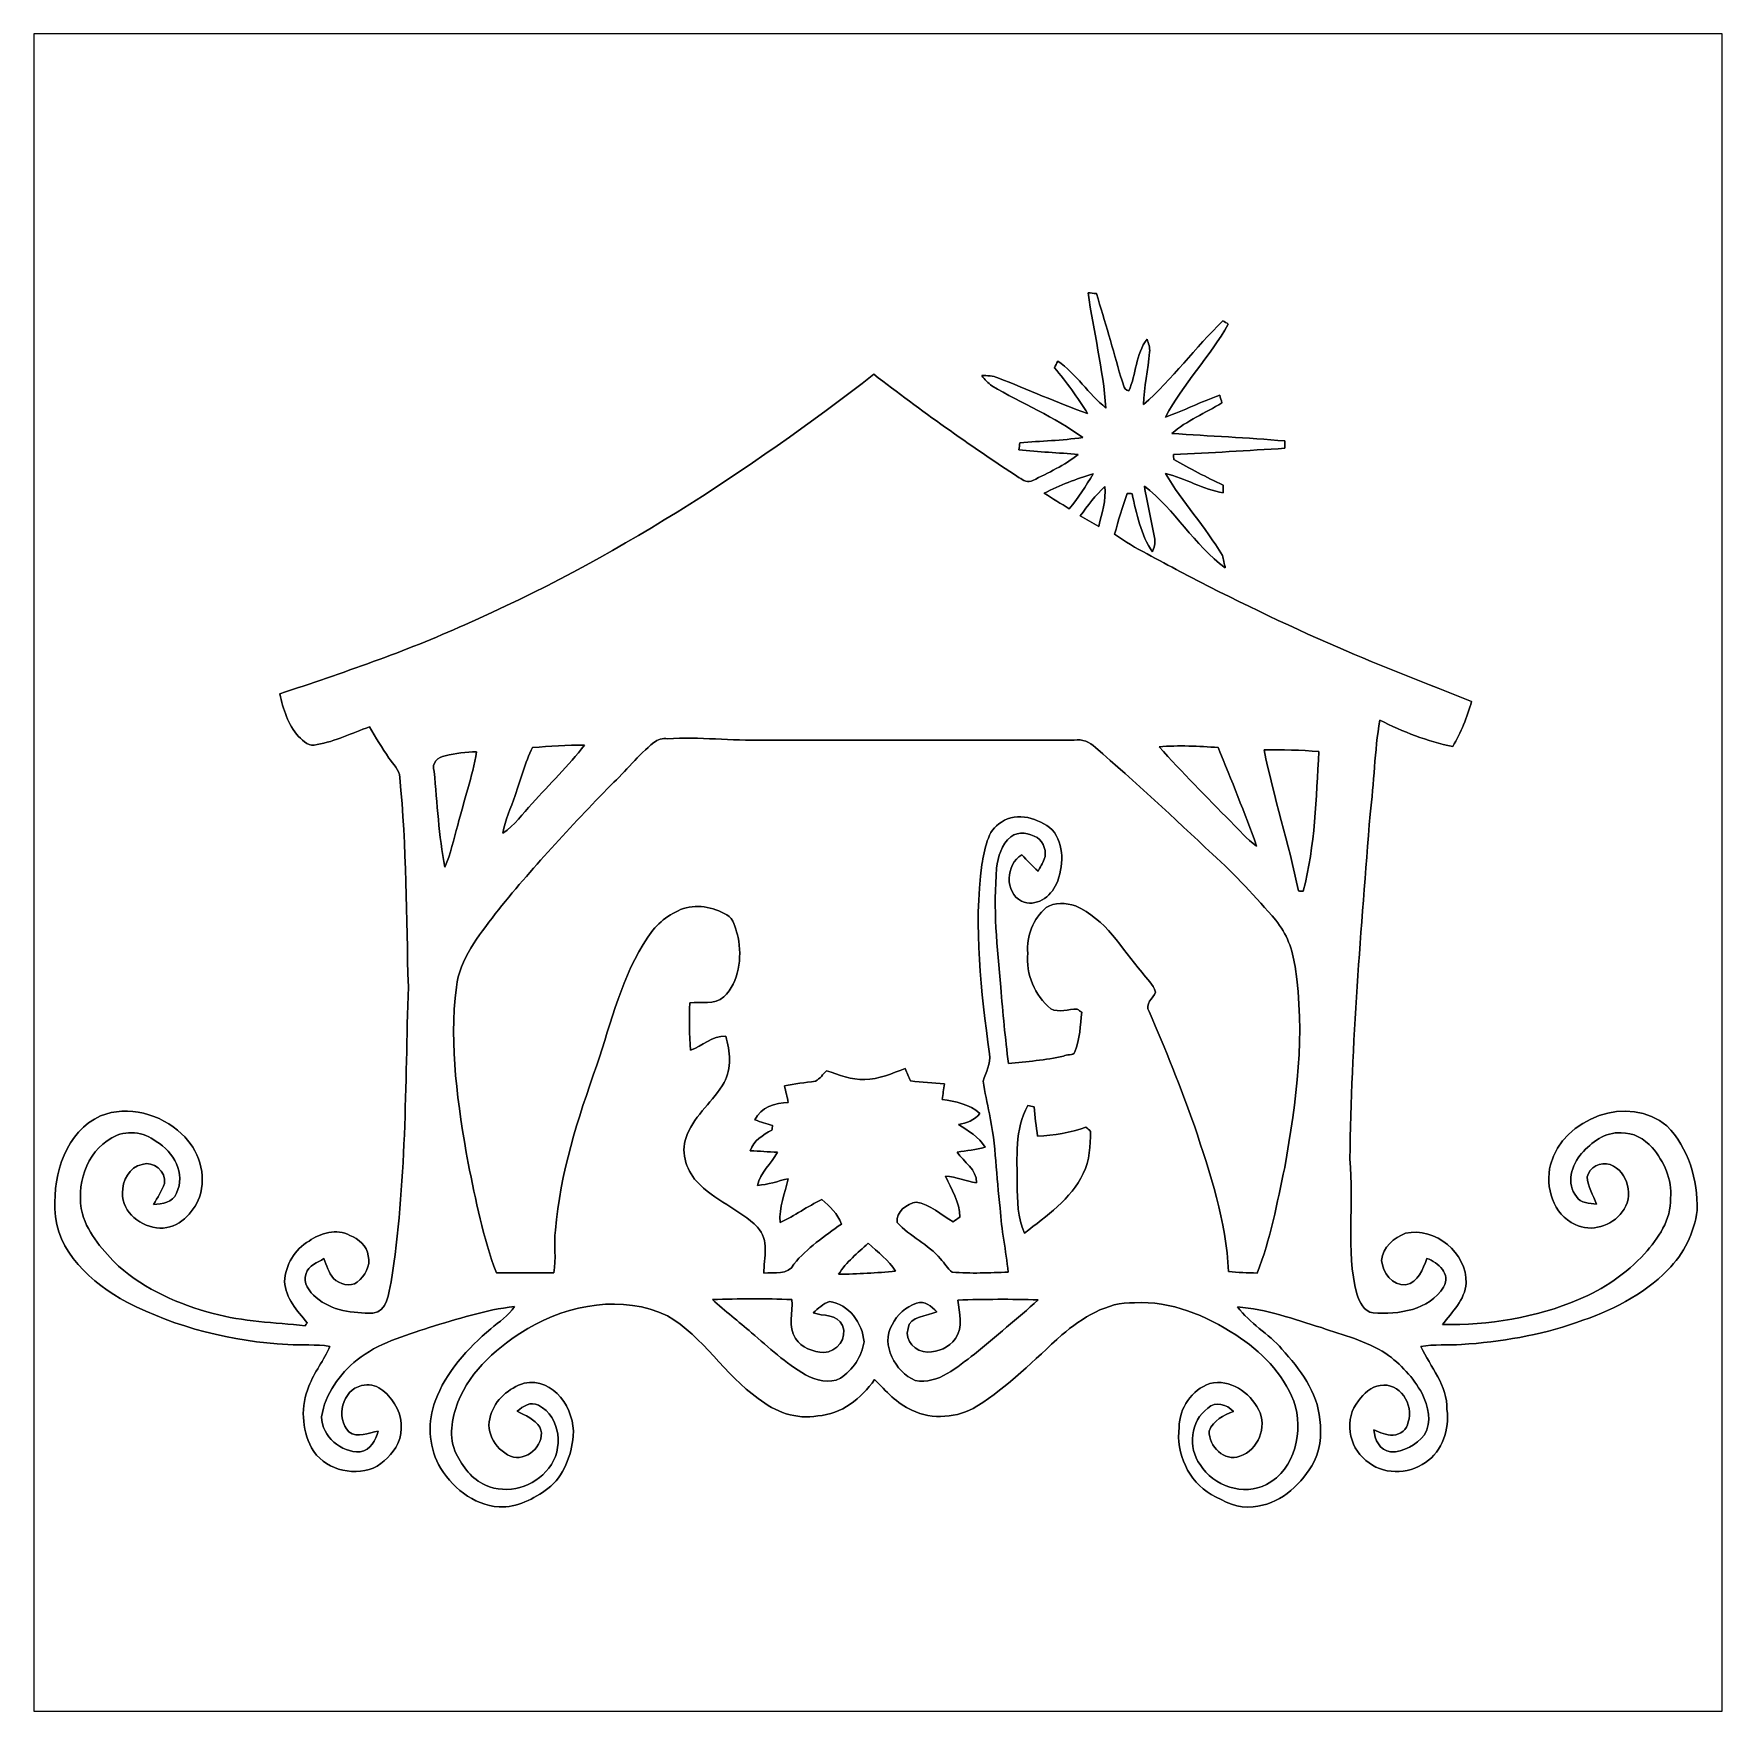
# Model space of a CAD drawing. Header units: centimetres. Extents: x -16.8 to 16.8, y -16.7 to 16.7.
import ezdxf

# ---------------------------------------------------------------- set-up
doc = ezdxf.new("R2010")
doc.units = ezdxf.units.CM
doc.header["$MEASUREMENT"] = 0
doc.layers.add('Layer 1', color=7, linetype='Continuous')

msp = doc.modelspace()

# ---------------------------------------------------------------- linework, layer by layer
at = {"layer": 'Layer 1', "color": 7}
for points, knots in [([(-16.77458, 16.66875), (-16.77458, 16.66875), (16.77458, 16.66875), (16.77458, 16.66875), (16.77458, 16.66875), (16.77458, 16.66875), (16.77458, -16.66875), (16.77458, -16.66875), (16.77458, -16.66875), (16.77458, -16.66875), (-16.77458, -16.66875), (-16.77458, -16.66875), (-16.77458, -16.66875), (-16.77458, -16.66875), (-16.77458, 16.66875), (-16.77458, 16.66875), (-16.77458, 16.66875), (-16.77458, 16.66875), (-16.77458, 16.66875), (-16.77458, 16.66875)], [0, 0, 0, 0, 0.16666667, 0.16666667, 0.16666667, 0.16666667, 0.33333333, 0.33333333, 0.33333333, 0.33333333, 0.5, 0.5, 0.5, 0.5, 0.66666667, 0.66666667, 0.66666667, 0.66666667, 1, 1, 1, 1]), ([(4.17477, 11.52137), (4.27955, 10.75584), (4.47499, 10.0016), (4.52861, 9.23043), (4.52861, 9.23043), (4.18324, 9.51442), (3.93841, 9.90424), (3.57046, 10.16529), (3.57046, 10.16529), (3.5493, 10.12119), (3.52813, 10.07674), (3.50732, 10.03229), (3.50732, 10.03229), (3.74579, 9.74372), (3.9691, 9.4421), (4.1656, 9.12283), (4.1656, 9.12283), (3.56094, 9.33274), (2.97886, 9.60049), (2.38196, 9.8298), (2.38196, 9.8298), (2.28141, 9.87213), (2.1717, 9.87919), (2.0641, 9.87425), (2.0641, 9.87425), (2.12266, 9.80017), (2.18299, 9.72467), (2.26413, 9.67422), (2.26413, 9.67422), (2.85715, 9.31792), (3.50696, 9.05651), (4.06717, 8.64588), (4.06717, 8.64588), (3.65407, 8.58238), (3.23533, 8.57638), (2.81975, 8.5404), (2.81975, 8.5404), (2.81234, 8.49383), (2.80529, 8.44726), (2.79894, 8.4007), (2.79894, 8.4007), (3.19088, 8.35625), (3.58528, 8.34178), (3.97827, 8.30792), (3.97827, 8.30792), (3.70452, 8.09272), (3.3842, 7.94526), (3.07516, 7.78969), (3.07516, 7.78969), (2.98309, 7.73395), (2.88361, 7.79815), (2.80458, 7.84578), (2.80458, 7.84578), (1.81645, 8.49348), (0.85302, 9.17822), (-0.08114, 9.90106), (-0.08114, 9.90106), (-2.59503, 7.95161), (-5.2892, 6.20677), (-8.20738, 4.92478), (-8.20738, 4.92478), (-9.40188, 4.38573), (-10.64436, 3.96311), (-11.88685, 3.55071), (-11.88685, 3.55071), (-11.81911, 3.24838), (-11.72245, 2.9404), (-11.51326, 2.70369), (-11.51326, 2.70369), (-11.41413, 2.61303), (-11.30194, 2.47897), (-11.14601, 2.54459), (-11.14601, 2.54459), (-10.78265, 2.60138), (-10.45104, 2.77636), (-10.10532, 2.89243), (-10.10532, 2.89243), (-9.97585, 2.68676), (-9.85661, 2.47438), (-9.71726, 2.27506), (-9.71726, 2.27506), (-9.63542, 2.15441), (-9.51054, 2.04646), (-9.50242, 1.89089), (-9.50242, 1.89089), (-9.36237, 0.50729), (-9.37578, -0.88653), (-9.33168, -2.27542), (-9.33168, -2.27542), (-9.39553, -4.23016), (-9.36554, -6.20042), (-9.67564, -8.13717), (-9.67564, -8.13717), (-9.72996, -8.35554), (-9.74055, -8.7316), (-10.04041, -8.75982), (-10.04041, -8.75982), (-10.42882, -8.75771), (-10.85779, -8.71044), (-11.16577, -8.44938), (-11.16577, -8.44938), (-11.29947, -8.3312), (-11.43141, -8.16222), (-11.36474, -7.96925), (-11.36474, -7.96925), (-11.32064, -7.80979), (-11.13437, -7.7537), (-11.01161, -7.67292), (-11.01161, -7.67292), (-10.95234, -7.80591), (-10.91706, -7.95549), (-10.82005, -8.06838), (-10.82005, -8.06838), (-10.69693, -8.18162), (-10.49267, -8.24724), (-10.34556, -8.13929), (-10.34556, -8.13929), (-10.19986, -8.0137), (-10.07181, -7.82108), (-10.12719, -7.61824), (-10.12719, -7.61824), (-10.15436, -7.42386), (-10.31875, -7.28027), (-10.49408, -7.21219), (-10.49408, -7.21219), (-10.75373, -7.0739), (-11.07616, -7.1628), (-11.30406, -7.32437), (-11.30406, -7.32437), (-11.59051, -7.48594), (-11.77572, -7.80133), (-11.78983, -8.128), (-11.78983, -8.128), (-11.77431, -8.45891), (-11.54289, -8.70867), (-11.34181, -8.94786), (-11.34181, -8.94786), (-11.35168, -8.96303), (-11.37179, -8.99301), (-11.38167, -9.00818), (-11.38167, -9.00818), (-11.99303, -8.93974), (-12.61463, -8.92916), (-13.21082, -8.76229), (-13.21082, -8.76229), (-13.89486, -8.58979), (-14.55526, -8.28992), (-15.09007, -7.8232), (-15.09007, -7.8232), (-15.39064, -7.52828), (-15.68838, -7.19526), (-15.80903, -6.78286), (-15.80903, -6.78286), (-15.94026, -6.2297), (-15.74447, -5.56013), (-15.22413, -5.27226), (-15.22413, -5.27226), (-14.95249, -5.10716), (-14.58666, -5.15267), (-14.34148, -5.34599), (-14.34148, -5.34599), (-13.99752, -5.54602), (-13.74775, -5.98593), (-13.93966, -6.37575), (-13.93966, -6.37575), (-14.00598, -6.55779), (-14.22435, -6.59342), (-14.39228, -6.5973), (-14.39228, -6.5973), (-14.32278, -6.45724), (-14.22153, -6.33095), (-14.18026, -6.17784), (-14.18026, -6.17784), (-14.13828, -5.94466), (-14.39651, -5.71994), (-14.62334, -5.80355), (-14.62334, -5.80355), (-14.87029, -5.85223), (-15.02234, -6.12951), (-15.01034, -6.36764), (-15.01034, -6.36764), (-15.03292, -6.76028), (-14.63252, -7.05132), (-14.26951, -7.07002), (-14.26951, -7.07002), (-13.89556, -7.0739), (-13.60629, -6.77792), (-13.48105, -6.45054), (-13.48105, -6.45054), (-13.33324, -6.01027), (-13.4934, -5.49769), (-13.83665, -5.19324), (-13.83665, -5.19324), (-14.25575, -4.80095), (-14.89922, -4.61222), (-15.44602, -4.83764), (-15.44602, -4.83764), (-16.13464, -5.14315), (-16.38794, -5.99017), (-16.35337, -6.6862), (-16.35337, -6.6862), (-16.33961, -7.54204), (-15.61747, -8.15728), (-14.92673, -8.54075), (-14.92673, -8.54075), (-13.93754, -9.04628), (-12.83476, -9.31827), (-11.7281, -9.38283), (-11.7281, -9.38283), (-11.4494, -9.40153), (-11.16718, -9.36907), (-10.89131, -9.41811), (-10.89131, -9.41811), (-11.00596, -9.69539), (-11.20316, -9.92964), (-11.3097, -10.21115), (-11.3097, -10.21115), (-11.47198, -10.5985), (-11.45223, -11.06205), (-11.25538, -11.43353), (-11.25538, -11.43353), (-11.02219, -11.85122), (-10.46409, -12.00503), (-10.02983, -11.84063), (-10.02983, -11.84063), (-9.81957, -11.73304), (-9.6453, -11.55876), (-9.53841, -11.34816), (-9.53841, -11.34816), (-9.43081, -11.09768), (-9.44951, -10.78724), (-9.60861, -10.56252), (-9.60861, -10.56252), (-9.73702, -10.33992), (-9.98185, -10.11449), (-10.26054, -10.19845), (-10.26054, -10.19845), (-10.64472, -10.27536), (-10.78195, -10.84509), (-10.51348, -11.11321), (-10.51348, -11.11321), (-10.34627, -11.24938), (-10.11978, -11.13472), (-9.93458, -11.10086), (-9.93458, -11.10086), (-9.97373, -11.28783), (-10.08627, -11.47198), (-10.28841, -11.51537), (-10.28841, -11.51537), (-10.6747, -11.52772), (-11.04794, -11.21198), (-11.05606, -10.81581), (-11.05606, -10.81581), (-10.98832, -10.3632), (-10.69975, -9.96915), (-10.35015, -9.68657), (-10.35015, -9.68657), (-9.93599, -9.35143), (-9.41388, -9.21032), (-8.91822, -9.04134), (-8.91822, -9.04134), (-8.36013, -8.87801), (-7.80274, -8.68715), (-7.22136, -8.62824), (-7.22136, -8.62824), (-7.34095, -8.81062), (-7.53075, -8.92563), (-7.69161, -9.06674), (-7.69161, -9.06674), (-8.15446, -9.45797), (-8.58591, -9.92611), (-8.79757, -10.50396), (-8.79757, -10.50396), (-8.95668, -10.90789), (-8.92069, -11.37779), (-8.73337, -11.7662), (-8.73337, -11.7662), (-8.48854, -12.20399), (-8.04616, -12.57194), (-7.53039, -12.60757), (-7.53039, -12.60757), (-7.17127, -12.62274), (-6.8386, -12.45235), (-6.55849, -12.24386), (-6.55849, -12.24386), (-6.23923, -11.99586), (-6.09494, -11.58875), (-6.05402, -11.19964), (-6.05402, -11.19964), (-6.01557, -10.66941), (-6.4389, -10.02877), (-7.03086, -10.1473), (-7.03086, -10.1473), (-7.33072, -10.24678), (-7.61118, -10.47679), (-7.6962, -10.79077), (-7.6962, -10.79077), (-7.82496, -11.13331), (-7.57132, -11.51572), (-7.24323, -11.62262), (-7.24323, -11.62262), (-6.93491, -11.67941), (-6.58283, -11.32981), (-6.71795, -11.02254), (-6.71795, -11.02254), (-6.82131, -10.86485), (-7.00617, -10.789), (-7.16844, -10.70681), (-7.16844, -10.70681), (-7.05309, -10.60697), (-6.90633, -10.50361), (-6.7437, -10.58757), (-6.7437, -10.58757), (-6.30484, -10.82111), (-6.23676, -11.4681), (-6.54297, -11.8364), (-6.54297, -11.8364), (-6.82449, -12.21705), (-7.36494, -12.37156), (-7.80062, -12.17471), (-7.80062, -12.17471), (-8.06838, -12.05936), (-8.25394, -11.80783), (-8.37918, -11.55382), (-8.37918, -11.55382), (-8.53652, -11.23103), (-8.47196, -10.84862), (-8.34743, -10.52724), (-8.34743, -10.52724), (-8.09413, -9.88307), (-7.53181, -9.41211), (-6.95643, -9.06004), (-6.95643, -9.06004), (-6.13551, -8.57885), (-5.06906, -8.39082), (-4.18465, -8.80745), (-4.18465, -8.80745), (-3.47133, -9.22726), (-3.048, -9.98114), (-2.37843, -10.45563), (-2.37843, -10.45563), (-2.04646, -10.71386), (-1.62419, -10.88284), (-1.19698, -10.79606), (-1.19698, -10.79606), (-0.72284, -10.77419), (-0.33408, -10.44716), (-0.06738, -10.07886), (-0.06738, -10.07886), (0.16192, -10.30217), (0.37183, -10.55476), (0.67345, -10.68811), (0.67345, -10.68811), (1.08021, -10.88037), (1.58256, -10.84086), (1.96568, -10.60873), (1.96568, -10.60873), (2.59045, -10.21503), (3.10586, -9.68093), (3.65231, -9.19057), (3.65231, -9.19057), (4.0573, -8.84837), (4.54484, -8.53405), (5.09729, -8.54922), (5.09729, -8.54922), (5.82013, -8.51182), (6.51475, -8.80145), (7.10777, -9.19092), (7.10777, -9.19092), (7.60695, -9.50595), (8.04439, -9.9501), (8.26276, -10.50607), (8.26276, -10.50607), (8.46137, -11.08816), (8.30016, -11.85898), (7.71807, -12.16166), (7.71807, -12.16166), (7.26899, -12.40049), (6.65868, -12.19518), (6.40009, -11.76761), (6.40009, -11.76761), (6.15139, -11.43353), (6.21065, -10.89448), (6.5532, -10.64577), (6.5532, -10.64577), (6.69854, -10.49302), (6.93526, -10.57734), (7.06508, -10.70928), (7.06508, -10.70928), (6.86752, -10.78724), (6.66362, -10.88637), (6.57931, -11.10086), (6.57931, -11.10086), (6.57013, -11.3979), (6.88234, -11.72139), (7.19067, -11.60145), (7.19067, -11.60145), (7.55685, -11.47798), (7.73959, -11.01796), (7.5632, -10.67506), (7.5632, -10.67506), (7.38258, -10.33674), (6.99558, -10.05134), (6.59447, -10.15824), (6.59447, -10.15824), (6.23499, -10.27748), (5.98346, -10.64895), (5.98241, -11.02536), (5.98241, -11.02536), (5.92208, -11.54007), (6.16338, -12.09887), (6.62093, -12.35922), (6.62093, -12.35922), (6.87423, -12.49962), (7.15645, -12.65096), (7.45631, -12.60369), (7.45631, -12.60369), (7.9569, -12.56806), (8.36718, -12.20717), (8.61695, -11.79477), (8.61695, -11.79477), (8.78664, -11.52207), (8.81839, -11.18447), (8.78134, -10.87155), (8.78134, -10.87155), (8.73019, -10.32439), (8.382, -9.86614), (8.0264, -9.47103), (8.0264, -9.47103), (7.75899, -9.1634), (7.38681, -8.96056), (7.14269, -8.63247), (7.14269, -8.63247), (7.71984, -8.67304), (8.2617, -8.88012), (8.81062, -9.04522), (8.81062, -9.04522), (9.24525, -9.1948), (9.70139, -9.30769), (10.09086, -9.56169), (10.09086, -9.56169), (10.38754, -9.76559), (10.63519, -10.04076), (10.81193, -10.35403), (10.81193, -10.35403), (10.93188, -10.60803), (11.01196, -10.9153), (10.85674, -11.17424), (10.85674, -11.17424), (10.69481, -11.3732), (10.4454, -11.52102), (10.18258, -11.51572), (10.18258, -11.51572), (9.96985, -11.47657), (9.86155, -11.27654), (9.8552, -11.07616), (9.8552, -11.07616), (9.97656, -11.12626), (10.09721, -11.18835), (10.23444, -11.18023), (10.23444, -11.18023), (10.37625, -11.17247), (10.52195, -11.07369), (10.53253, -10.91882), (10.53253, -10.91882), (10.65777, -10.58298), (10.36144, -10.11978), (9.98044, -10.19598), (9.98044, -10.19598), (9.79487, -10.21362), (9.65271, -10.35897), (9.54758, -10.50078), (9.54758, -10.50078), (9.25865, -10.84686), (9.34579, -11.41166), (9.69469, -11.68294), (9.69469, -11.68294), (10.01466, -11.97645), (10.53147, -11.96658), (10.87826, -11.72563), (10.87826, -11.72563), (11.21516, -11.49773), (11.35627, -11.06523), (11.30547, -10.67223), (11.30547, -10.67223), (11.31394, -10.19492), (10.98021, -9.82733), (10.78583, -9.42058), (10.78583, -9.42058), (11.05288, -9.36907), (11.32664, -9.40153), (11.59686, -9.38142), (11.59686, -9.38142), (12.37051, -9.32568), (13.14591, -9.20221), (13.87898, -8.94151), (13.87898, -8.94151), (14.54538, -8.72314), (15.19943, -8.40493), (15.69367, -7.89693), (15.69367, -7.89693), (16.00941, -7.58119), (16.22002, -7.15963), (16.27576, -6.71618), (16.27576, -6.71618), (16.2881, -6.11258), (16.10819, -5.47088), (15.67251, -5.03626), (15.67251, -5.03626), (14.91897, -4.39561), (13.60911, -4.87539), (13.36216, -5.80849), (13.36216, -5.80849), (13.25245, -6.24946), (13.41296, -6.79803), (13.85323, -6.99523), (13.85323, -6.99523), (14.17285, -7.15539), (14.58172, -7.02804), (14.78668, -6.74476), (14.78668, -6.74476), (15.03468, -6.45442), (14.90768, -5.94113), (14.5475, -5.80637), (14.5475, -5.80637), (14.36511, -5.73864), (14.12628, -5.85364), (14.09277, -6.05084), (14.09277, -6.05084), (14.09982, -6.24628), (14.20883, -6.41562), (14.27903, -6.59342), (14.27903, -6.59342), (14.14074, -6.56061), (13.95624, -6.58671), (13.87934, -6.43996), (13.87934, -6.43996), (13.66661, -6.18984), (13.78091, -5.80672), (13.97917, -5.58306), (13.97917, -5.58306), (14.1792, -5.36399), (14.44872, -5.15126), (14.76375, -5.1749), (14.76375, -5.1749), (15.00434, -5.16537), (15.22589, -5.29026), (15.38146, -5.467), (15.38146, -5.467), (15.62135, -5.74111), (15.78187, -6.10129), (15.74694, -6.47241), (15.74694, -6.47241), (15.76282, -6.90139), (15.5007, -7.26828), (15.23189, -7.57661), (15.23189, -7.57661), (14.8657, -7.9689), (14.41732, -8.2864), (13.91885, -8.48748), (13.91885, -8.48748), (13.06865, -8.84731), (12.13767, -8.99936), (11.21763, -8.98384), (11.21763, -8.98384), (11.40354, -8.73019), (11.6646, -8.49736), (11.68541, -8.16257), (11.68541, -8.16257), (11.70869, -7.55685), (11.07122, -7.04427), (10.48385, -7.16739), (10.48385, -7.16739), (10.25772, -7.25593), (10.02524, -7.45031), (10.00619, -7.70819), (10.00619, -7.70819), (10.02877, -7.94456), (10.21644, -8.22784), (10.48314, -8.1915), (10.48314, -8.1915), (10.73891, -8.15552), (10.82357, -7.87682), (10.90824, -7.67045), (10.90824, -7.67045), (11.13014, -7.75229), (11.38943, -7.97631), (11.23879, -8.23983), (11.23879, -8.23983), (10.95128, -8.69809), (10.33709, -8.79016), (9.83897, -8.75101), (9.83897, -8.75101), (9.65024, -8.73619), (9.57086, -8.52876), (9.5123, -8.37459), (9.5123, -8.37459), (9.28652, -7.49759), (9.46538, -6.58389), (9.37577, -5.69242), (9.37577, -5.69242), (9.40294, -3.40289), (9.60261, -1.12042), (9.77759, 1.16134), (9.77759, 1.16134), (9.85802, 1.78223), (9.86649, 2.41088), (9.97056, 3.02895), (9.97056, 3.02895), (10.43058, 2.79506), (10.91389, 2.60879), (11.41977, 2.50155), (11.41977, 2.50155), (11.59051, 2.77989), (11.70305, 3.08751), (11.79336, 3.39972), (11.79336, 3.39972), (10.90683, 3.75461), (10.01148, 4.08834), (9.13906, 4.4771), (9.13906, 4.4771), (8.07544, 4.93324), (7.03615, 5.44301), (6.00922, 5.97535), (6.00922, 5.97535), (5.57142, 6.22159), (5.11175, 6.42902), (4.70182, 6.72253), (4.70182, 6.72253), (4.77661, 6.99558), (4.85387, 7.26828), (4.95335, 7.53322), (4.95335, 7.53322), (4.97734, 7.53216), (5.02497, 7.52934), (5.04896, 7.52828), (5.04896, 7.52828), (5.13856, 7.13176), (5.22111, 6.71019), (5.45394, 6.36976), (5.45394, 6.36976), (5.48005, 6.45266), (5.51709, 6.53874), (5.49839, 6.62728), (5.49839, 6.62728), (5.43807, 6.97971), (5.3534, 7.3279), (5.29343, 7.68032), (5.29343, 7.68032), (5.8988, 7.21254), (6.28015, 6.50699), (6.90104, 6.05684), (6.90104, 6.05684), (6.88622, 6.11717), (6.85694, 6.23782), (6.84248, 6.29849), (6.84248, 6.29849), (6.5084, 6.86929), (6.04732, 7.35612), (5.71429, 7.92762), (5.71429, 7.92762), (6.10941, 7.84049), (6.45619, 7.60554), (6.85976, 7.54627), (6.85976, 7.54627), (6.858, 7.59707), (6.85694, 7.64787), (6.85588, 7.69832), (6.85588, 7.69832), (6.52286, 7.85495), (6.19866, 8.02922), (5.87587, 8.20491), (5.87587, 8.20491), (5.87516, 8.22995), (5.87375, 8.28005), (5.87304, 8.30474), (5.87304, 8.30474), (6.61141, 8.34037), (7.34871, 8.38623), (8.08637, 8.43068), (8.08637, 8.43068), (8.08602, 8.47937), (8.08602, 8.52805), (8.08602, 8.57638), (8.08602, 8.57638), (7.33813, 8.6427), (6.58812, 8.67304), (5.83953, 8.72596), (5.83953, 8.72596), (6.1341, 8.98278), (6.50416, 9.12954), (6.83436, 9.33344), (6.83436, 9.33344), (6.81919, 9.38389), (6.80438, 9.43398), (6.78991, 9.48408), (6.78991, 9.48408), (6.42126, 9.36025), (6.07766, 9.17469), (5.71006, 9.04981), (5.71006, 9.04981), (6.0579, 9.7095), (6.59624, 10.2489), (6.95889, 10.90013), (6.95889, 10.90013), (6.93244, 10.91636), (6.87987, 10.94881), (6.85341, 10.96469), (6.85341, 10.96469), (6.30661, 10.43023), (5.8487, 9.80687), (5.27791, 9.29781), (5.27791, 9.29781), (5.28073, 9.64918), (5.36504, 9.99172), (5.39609, 10.33992), (5.39609, 10.33992), (5.40879, 10.43023), (5.37386, 10.51631), (5.34599, 10.59991), (5.34599, 10.59991), (5.11563, 10.30287), (5.13468, 9.90212), (4.98404, 9.57016), (4.98404, 9.57016), (4.85951, 9.58921), (4.87186, 9.76806), (4.82494, 9.84603), (4.82494, 9.84603), (4.66549, 10.39954), (4.51273, 10.95446), (4.33952, 11.50408), (4.33952, 11.50408), (4.28449, 11.51008), (4.22945, 11.51572), (4.17477, 11.52137)], [0, 0, 0, 0, 0.00540541, 0.00540541, 0.00540541, 0.00540541, 0.01081081, 0.01081081, 0.01081081, 0.01081081, 0.01621622, 0.01621622, 0.01621622, 0.01621622, 0.02162162, 0.02162162, 0.02162162, 0.02162162, 0.02702703, 0.02702703, 0.02702703, 0.02702703, 0.03243243, 0.03243243, 0.03243243, 0.03243243, 0.03783784, 0.03783784, 0.03783784, 0.03783784, 0.04324324, 0.04324324, 0.04324324, 0.04324324, 0.04864865, 0.04864865, 0.04864865, 0.04864865, 0.05405405, 0.05405405, 0.05405405, 0.05405405, 0.05945946, 0.05945946, 0.05945946, 0.05945946, 0.06486486, 0.06486486, 0.06486486, 0.06486486, 0.07027027, 0.07027027, 0.07027027, 0.07027027, 0.07567568, 0.07567568, 0.07567568, 0.07567568, 0.08108108, 0.08108108, 0.08108108, 0.08108108, 0.08648649, 0.08648649, 0.08648649, 0.08648649, 0.09189189, 0.09189189, 0.09189189, 0.09189189, 0.0972973, 0.0972973, 0.0972973, 0.0972973, 0.1027027, 0.1027027, 0.1027027, 0.1027027, 0.10810811, 0.10810811, 0.10810811, 0.10810811, 0.11351351, 0.11351351, 0.11351351, 0.11351351, 0.11891892, 0.11891892, 0.11891892, 0.11891892, 0.12432432, 0.12432432, 0.12432432, 0.12432432, 0.12972973, 0.12972973, 0.12972973, 0.12972973, 0.13513514, 0.13513514, 0.13513514, 0.13513514, 0.14054054, 0.14054054, 0.14054054, 0.14054054, 0.14594595, 0.14594595, 0.14594595, 0.14594595, 0.15135135, 0.15135135, 0.15135135, 0.15135135, 0.15675676, 0.15675676, 0.15675676, 0.15675676, 0.16216216, 0.16216216, 0.16216216, 0.16216216, 0.16756757, 0.16756757, 0.16756757, 0.16756757, 0.17297297, 0.17297297, 0.17297297, 0.17297297, 0.17837838, 0.17837838, 0.17837838, 0.17837838, 0.18378378, 0.18378378, 0.18378378, 0.18378378, 0.18918919, 0.18918919, 0.18918919, 0.18918919, 0.19459459, 0.19459459, 0.19459459, 0.19459459, 0.2, 0.2, 0.2, 0.2, 0.20540541, 0.20540541, 0.20540541, 0.20540541, 0.21081081, 0.21081081, 0.21081081, 0.21081081, 0.21621622, 0.21621622, 0.21621622, 0.21621622, 0.22162162, 0.22162162, 0.22162162, 0.22162162, 0.22702703, 0.22702703, 0.22702703, 0.22702703, 0.23243243, 0.23243243, 0.23243243, 0.23243243, 0.23783784, 0.23783784, 0.23783784, 0.23783784, 0.24324324, 0.24324324, 0.24324324, 0.24324324, 0.24864865, 0.24864865, 0.24864865, 0.24864865, 0.25405405, 0.25405405, 0.25405405, 0.25405405, 0.25945946, 0.25945946, 0.25945946, 0.25945946, 0.26486486, 0.26486486, 0.26486486, 0.26486486, 0.27027027, 0.27027027, 0.27027027, 0.27027027, 0.27567568, 0.27567568, 0.27567568, 0.27567568, 0.28108108, 0.28108108, 0.28108108, 0.28108108, 0.28648649, 0.28648649, 0.28648649, 0.28648649, 0.29189189, 0.29189189, 0.29189189, 0.29189189, 0.2972973, 0.2972973, 0.2972973, 0.2972973, 0.3027027, 0.3027027, 0.3027027, 0.3027027, 0.30810811, 0.30810811, 0.30810811, 0.30810811, 0.31351351, 0.31351351, 0.31351351, 0.31351351, 0.31891892, 0.31891892, 0.31891892, 0.31891892, 0.32432432, 0.32432432, 0.32432432, 0.32432432, 0.32972973, 0.32972973, 0.32972973, 0.32972973, 0.33513514, 0.33513514, 0.33513514, 0.33513514, 0.34054054, 0.34054054, 0.34054054, 0.34054054, 0.34594595, 0.34594595, 0.34594595, 0.34594595, 0.35135135, 0.35135135, 0.35135135, 0.35135135, 0.35675676, 0.35675676, 0.35675676, 0.35675676, 0.36216216, 0.36216216, 0.36216216, 0.36216216, 0.36756757, 0.36756757, 0.36756757, 0.36756757, 0.37297297, 0.37297297, 0.37297297, 0.37297297, 0.37837838, 0.37837838, 0.37837838, 0.37837838, 0.38378378, 0.38378378, 0.38378378, 0.38378378, 0.38918919, 0.38918919, 0.38918919, 0.38918919, 0.39459459, 0.39459459, 0.39459459, 0.39459459, 0.4, 0.4, 0.4, 0.4, 0.40540541, 0.40540541, 0.40540541, 0.40540541, 0.41081081, 0.41081081, 0.41081081, 0.41081081, 0.41621622, 0.41621622, 0.41621622, 0.41621622, 0.42162162, 0.42162162, 0.42162162, 0.42162162, 0.42702703, 0.42702703, 0.42702703, 0.42702703, 0.43243243, 0.43243243, 0.43243243, 0.43243243, 0.43783784, 0.43783784, 0.43783784, 0.43783784, 0.44324324, 0.44324324, 0.44324324, 0.44324324, 0.44864865, 0.44864865, 0.44864865, 0.44864865, 0.45405405, 0.45405405, 0.45405405, 0.45405405, 0.45945946, 0.45945946, 0.45945946, 0.45945946, 0.46486486, 0.46486486, 0.46486486, 0.46486486, 0.47027027, 0.47027027, 0.47027027, 0.47027027, 0.47567568, 0.47567568, 0.47567568, 0.47567568, 0.48108108, 0.48108108, 0.48108108, 0.48108108, 0.48648649, 0.48648649, 0.48648649, 0.48648649, 0.49189189, 0.49189189, 0.49189189, 0.49189189, 0.4972973, 0.4972973, 0.4972973, 0.4972973, 0.5027027, 0.5027027, 0.5027027, 0.5027027, 0.50810811, 0.50810811, 0.50810811, 0.50810811, 0.51351351, 0.51351351, 0.51351351, 0.51351351, 0.51891892, 0.51891892, 0.51891892, 0.51891892, 0.52432432, 0.52432432, 0.52432432, 0.52432432, 0.52972973, 0.52972973, 0.52972973, 0.52972973, 0.53513514, 0.53513514, 0.53513514, 0.53513514, 0.54054054, 0.54054054, 0.54054054, 0.54054054, 0.54594595, 0.54594595, 0.54594595, 0.54594595, 0.55135135, 0.55135135, 0.55135135, 0.55135135, 0.55675676, 0.55675676, 0.55675676, 0.55675676, 0.56216216, 0.56216216, 0.56216216, 0.56216216, 0.56756757, 0.56756757, 0.56756757, 0.56756757, 0.57297297, 0.57297297, 0.57297297, 0.57297297, 0.57837838, 0.57837838, 0.57837838, 0.57837838, 0.58378378, 0.58378378, 0.58378378, 0.58378378, 0.58918919, 0.58918919, 0.58918919, 0.58918919, 0.59459459, 0.59459459, 0.59459459, 0.59459459, 0.6, 0.6, 0.6, 0.6, 0.60540541, 0.60540541, 0.60540541, 0.60540541, 0.61081081, 0.61081081, 0.61081081, 0.61081081, 0.61621622, 0.61621622, 0.61621622, 0.61621622, 0.62162162, 0.62162162, 0.62162162, 0.62162162, 0.62702703, 0.62702703, 0.62702703, 0.62702703, 0.63243243, 0.63243243, 0.63243243, 0.63243243, 0.63783784, 0.63783784, 0.63783784, 0.63783784, 0.64324324, 0.64324324, 0.64324324, 0.64324324, 0.64864865, 0.64864865, 0.64864865, 0.64864865, 0.65405405, 0.65405405, 0.65405405, 0.65405405, 0.65945946, 0.65945946, 0.65945946, 0.65945946, 0.66486486, 0.66486486, 0.66486486, 0.66486486, 0.67027027, 0.67027027, 0.67027027, 0.67027027, 0.67567568, 0.67567568, 0.67567568, 0.67567568, 0.68108108, 0.68108108, 0.68108108, 0.68108108, 0.68648649, 0.68648649, 0.68648649, 0.68648649, 0.69189189, 0.69189189, 0.69189189, 0.69189189, 0.6972973, 0.6972973, 0.6972973, 0.6972973, 0.7027027, 0.7027027, 0.7027027, 0.7027027, 0.70810811, 0.70810811, 0.70810811, 0.70810811, 0.71351351, 0.71351351, 0.71351351, 0.71351351, 0.71891892, 0.71891892, 0.71891892, 0.71891892, 0.72432432, 0.72432432, 0.72432432, 0.72432432, 0.72972973, 0.72972973, 0.72972973, 0.72972973, 0.73513514, 0.73513514, 0.73513514, 0.73513514, 0.74054054, 0.74054054, 0.74054054, 0.74054054, 0.74594595, 0.74594595, 0.74594595, 0.74594595, 0.75135135, 0.75135135, 0.75135135, 0.75135135, 0.75675676, 0.75675676, 0.75675676, 0.75675676, 0.76216216, 0.76216216, 0.76216216, 0.76216216, 0.76756757, 0.76756757, 0.76756757, 0.76756757, 0.77297297, 0.77297297, 0.77297297, 0.77297297, 0.77837838, 0.77837838, 0.77837838, 0.77837838, 0.78378378, 0.78378378, 0.78378378, 0.78378378, 0.78918919, 0.78918919, 0.78918919, 0.78918919, 0.79459459, 0.79459459, 0.79459459, 0.79459459, 0.8, 0.8, 0.8, 0.8, 0.80540541, 0.80540541, 0.80540541, 0.80540541, 0.81081081, 0.81081081, 0.81081081, 0.81081081, 0.81621622, 0.81621622, 0.81621622, 0.81621622, 0.82162162, 0.82162162, 0.82162162, 0.82162162, 0.82702703, 0.82702703, 0.82702703, 0.82702703, 0.83243243, 0.83243243, 0.83243243, 0.83243243, 0.83783784, 0.83783784, 0.83783784, 0.83783784, 0.84324324, 0.84324324, 0.84324324, 0.84324324, 0.84864865, 0.84864865, 0.84864865, 0.84864865, 0.85405405, 0.85405405, 0.85405405, 0.85405405, 0.85945946, 0.85945946, 0.85945946, 0.85945946, 0.86486486, 0.86486486, 0.86486486, 0.86486486, 0.87027027, 0.87027027, 0.87027027, 0.87027027, 0.87567568, 0.87567568, 0.87567568, 0.87567568, 0.88108108, 0.88108108, 0.88108108, 0.88108108, 0.88648649, 0.88648649, 0.88648649, 0.88648649, 0.89189189, 0.89189189, 0.89189189, 0.89189189, 0.8972973, 0.8972973, 0.8972973, 0.8972973, 0.9027027, 0.9027027, 0.9027027, 0.9027027, 0.90810811, 0.90810811, 0.90810811, 0.90810811, 0.91351351, 0.91351351, 0.91351351, 0.91351351, 0.91891892, 0.91891892, 0.91891892, 0.91891892, 0.92432432, 0.92432432, 0.92432432, 0.92432432, 0.92972973, 0.92972973, 0.92972973, 0.92972973, 0.93513514, 0.93513514, 0.93513514, 0.93513514, 0.94054054, 0.94054054, 0.94054054, 0.94054054, 0.94594595, 0.94594595, 0.94594595, 0.94594595, 0.95135135, 0.95135135, 0.95135135, 0.95135135, 0.95675676, 0.95675676, 0.95675676, 0.95675676, 0.96216216, 0.96216216, 0.96216216, 0.96216216, 0.96756757, 0.96756757, 0.96756757, 0.96756757, 0.97297297, 0.97297297, 0.97297297, 0.97297297, 0.97837838, 0.97837838, 0.97837838, 0.97837838, 0.98378378, 0.98378378, 0.98378378, 0.98378378, 0.98918919, 0.98918919, 0.98918919, 0.98918919, 1, 1, 1, 1]), ([(3.30482, 7.53816), (3.61456, 7.69761), (3.94018, 7.82496), (4.27426, 7.92374), (4.27426, 7.92374), (4.13209, 7.68174), (3.9818, 7.44291), (3.80118, 7.22771), (3.80118, 7.22771), (3.63432, 7.32931), (3.46675, 7.42915), (3.30482, 7.53816)], [0, 0, 0, 0, 0.25, 0.25, 0.25, 0.25, 0.5, 0.5, 0.5, 0.5, 1, 1, 1, 1]), ([(4.0192, 7.08695), (4.16983, 7.29051), (4.32012, 7.49723), (4.50638, 7.67045), (4.50638, 7.67045), (4.53425, 7.40057), (4.451, 7.13705), (4.38503, 6.87846), (4.38503, 6.87846), (4.26085, 6.94372), (4.1402, 7.01675), (4.0192, 7.08695)], [0, 0, 0, 0, 0.25, 0.25, 0.25, 0.25, 0.5, 0.5, 0.5, 0.5, 1, 1, 1, 1]), ([(-4.45241, 2.58374), (-4.37691, 2.64407), (-4.27955, 2.67264), (-4.18077, 2.65853), (-4.18077, 2.65853), (-3.54542, 2.69487), (-2.91077, 2.6229), (-2.27542, 2.62714), (-2.27542, 2.62714), (-0.21696, 2.62784), (1.8415, 2.62925), (3.89961, 2.6289), (3.89961, 2.6289), (4.05906, 2.65959), (4.20758, 2.5908), (4.32047, 2.48708), (4.32047, 2.48708), (5.10963, 1.79529), (5.88363, 1.08761), (6.64422, 0.36477), (6.64422, 0.36477), (7.09895, -0.03845), (7.50746, -0.49036), (7.90399, -0.95038), (7.90399, -0.95038), (8.1213, -1.21038), (8.23771, -1.53564), (8.28675, -1.86796), (8.28675, -1.86796), (8.49454, -3.19652), (8.31638, -4.54907), (8.08073, -5.86176), (8.08073, -5.86176), (7.92974, -6.56837), (7.80309, -7.28768), (7.53075, -7.96043), (7.53075, -7.96043), (7.34131, -7.95267), (7.15327, -7.95408), (6.96595, -7.92833), (6.96595, -7.92833), (6.91762, -6.93173), (6.59836, -5.97711), (6.28826, -5.03731), (6.28826, -5.03731), (6.01521, -4.26861), (5.71288, -3.51084), (5.38692, -2.76331), (5.38692, -2.76331), (5.29272, -2.61091), (5.46382, -2.50366), (5.51709, -2.37561), (5.51709, -2.37561), (5.47546, -2.22074), (5.334, -2.11526), (5.24616, -1.98684), (5.24616, -1.98684), (4.84364, -1.51342), (4.51944, -0.91934), (3.92254, -0.66287), (3.92254, -0.66287), (3.73592, -0.60889), (3.50873, -0.57961), (3.34186, -0.69674), (3.34186, -0.69674), (3.08081, -0.91934), (2.94534, -1.2633), (2.97744, -1.60479), (2.97744, -1.60479), (2.93335, -2.01824), (3.11185, -2.4451), (3.43147, -2.70757), (3.43147, -2.70757), (3.58987, -2.79717), (3.78919, -2.70898), (3.95923, -2.71498), (3.95923, -2.71498), (3.98815, -2.73544), (4.01779, -2.75625), (4.04742, -2.77742), (4.04742, -2.77742), (4.02131, -3.04024), (4.01214, -3.3147), (3.91301, -3.56341), (3.91301, -3.56341), (3.88444, -3.65584), (3.73486, -3.59657), (3.68794, -3.65196), (3.68794, -3.65196), (3.32634, -3.72674), (2.95734, -3.7592), (2.59045, -3.7973), (2.59045, -3.7973), (2.53259, -3.29248), (2.47544, -2.78765), (2.44158, -2.28036), (2.44158, -2.28036), (2.35938, -1.49507), (2.29129, -0.70379), (2.35726, 0.08502), (2.35726, 0.08502), (2.3816, 0.31538), (2.45674, 0.55633), (2.63913, 0.7112), (2.63913, 0.7112), (2.79576, 0.82233), (3.00884, 0.78705), (3.16406, 0.69286), (3.16406, 0.69286), (3.29212, 0.59937), (3.3655, 0.4131), (3.30024, 0.26211), (3.30024, 0.26211), (3.26849, 0.17851), (3.22227, 0.10195), (3.17994, 0.02364), (3.17994, 0.02364), (3.06705, 0.12771), (2.96369, 0.2413), (2.85644, 0.35031), (2.85644, 0.35031), (2.53682, 0.16192), (2.50719, -0.39793), (2.85327, -0.56868), (2.85327, -0.56868), (3.13478, -0.69991), (3.43429, -0.4826), (3.54506, -0.22754), (3.54506, -0.22754), (3.68547, 0.11395), (3.71228, 0.55316), (3.46181, 0.85055), (3.46181, 0.85055), (3.19264, 1.07879), (2.76931, 1.21603), (2.45322, 1.00189), (2.45322, 1.00189), (2.15618, 0.83679), (2.12972, 0.45332), (2.06093, 0.15946), (2.06093, 0.15946), (1.89865, -1.09432), (2.04964, -2.36008), (2.21262, -3.60574), (2.21262, -3.60574), (2.25566, -3.80189), (2.13501, -3.96769), (2.08915, -4.14761), (2.08915, -4.14761), (2.11561, -4.36633), (2.17241, -4.58047), (2.21544, -4.79707), (2.21544, -4.79707), (2.3428, -5.41514), (2.35197, -6.04873), (2.4257, -6.67385), (2.4257, -6.67385), (2.45251, -7.10001), (2.54353, -7.5184), (2.58692, -7.94279), (2.58692, -7.94279), (2.2165, -7.95338), (1.84432, -7.97595), (1.47496, -7.94173), (1.47496, -7.94173), (1.37619, -7.87682), (1.32186, -7.76287), (1.24248, -7.67997), (1.24248, -7.67997), (0.99942, -7.38858), (0.63429, -7.23371), (0.381, -6.95431), (0.381, -6.95431), (0.34713, -6.74758), (0.57891, -6.57966), (0.75812, -6.54861), (0.75812, -6.54861), (1.03858, -6.59271), (1.24989, -6.81426), (1.49507, -6.9402), (1.49507, -6.9402), (1.53811, -6.90986), (1.5808, -6.87952), (1.62419, -6.85024), (1.62419, -6.85024), (1.62948, -6.54826), (1.45697, -6.29849), (1.34303, -6.0325), (1.34303, -6.0325), (1.55187, -6.05402), (1.74907, -6.13234), (1.9558, -6.16656), (1.9558, -6.16656), (1.96921, -5.89633), (1.70109, -5.76192), (1.57409, -5.55625), (1.57409, -5.55625), (1.75754, -5.52485), (1.94733, -5.51533), (2.12654, -5.46029), (2.12654, -5.46029), (2.01436, -5.24369), (1.7847, -5.1435), (1.59738, -5.00521), (1.59738, -5.00521), (1.76389, -4.98792), (1.92017, -4.91949), (2.02494, -4.78861), (2.02494, -4.78861), (1.81857, -4.60587), (1.5427, -4.54731), (1.27706, -4.51238), (1.27706, -4.51238), (1.2894, -4.40796), (1.30634, -4.30354), (1.31833, -4.19911), (1.31833, -4.19911), (1.09432, -4.18077), (0.87066, -4.16313), (0.64699, -4.14338), (0.64699, -4.14338), (0.60995, -4.06188), (0.57503, -3.97969), (0.53975, -3.89749), (0.53975, -3.89749), (0.27869, -3.99062), (0.01834, -4.11445), (-0.26423, -4.11162), (-0.26423, -4.11162), (-0.52846, -4.12397), (-0.77752, -4.02202), (-1.02306, -3.93912), (-1.02306, -3.93912), (-1.09326, -4.00967), (-1.15217, -4.09963), (-1.24425, -4.14373), (-1.24425, -4.14373), (-1.44851, -4.18359), (-1.6577, -4.19206), (-1.8609, -4.24004), (-1.8609, -4.24004), (-1.83444, -4.3501), (-1.80516, -4.45946), (-1.78223, -4.57059), (-1.78223, -4.57059), (-2.04294, -4.57694), (-2.33151, -4.65737), (-2.44546, -4.91631), (-2.44546, -4.91631), (-2.33045, -4.95618), (-2.21368, -4.99145), (-2.09691, -5.02885), (-2.09691, -5.02885), (-2.09938, -5.05143), (-2.10467, -5.09623), (-2.10714, -5.11881), (-2.10714, -5.11881), (-2.28247, -5.21758), (-2.47474, -5.32342), (-2.53718, -5.52838), (-2.53718, -5.52838), (-2.35797, -5.54073), (-2.1784, -5.54919), (-1.99919, -5.56119), (-1.99919, -5.56119), (-2.12478, -5.78414), (-2.33257, -5.96336), (-2.39607, -6.21806), (-2.39607, -6.21806), (-2.18581, -6.20466), (-1.9879, -6.13234), (-1.78435, -6.08612), (-1.78435, -6.08612), (-1.84714, -6.37505), (-1.97414, -6.65445), (-1.94239, -6.95784), (-1.94239, -6.95784), (-1.65559, -6.82484), (-1.40194, -6.63116), (-1.11407, -6.50064), (-1.11407, -6.50064), (-0.9585, -6.63822), (-0.79516, -6.78215), (-0.72849, -6.98606), (-0.72849, -6.98606), (-1.05798, -7.23159), (-1.41182, -7.45878), (-1.67146, -7.78334), (-1.67146, -7.78334), (-1.78576, -8.01405), (-2.06234, -7.93503), (-2.26977, -7.96502), (-2.26977, -7.96502), (-2.26907, -7.6581), (-2.15194, -7.30003), (-2.39395, -7.05062), (-2.39395, -7.05062), (-2.75237, -6.69255), (-3.25226, -6.51087), (-3.60221, -6.14257), (-3.60221, -6.14257), (-3.82623, -5.89633), (-3.93453, -5.5185), (-3.79095, -5.20453), (-3.79095, -5.20453), (-3.62867, -4.80589), (-3.26919, -4.54025), (-3.05611, -4.17407), (-3.05611, -4.17407), (-2.90266, -3.88867), (-2.93793, -3.55353), (-3.02436, -3.25438), (-3.02436, -3.25438), (-3.29424, -3.24485), (-3.49003, -3.44099), (-3.72569, -3.53377), (-3.72569, -3.53377), (-3.75003, -3.21945), (-3.75779, -2.90371), (-3.73556, -2.58939), (-3.73556, -2.58939), (-3.51049, -2.56787), (-3.24979, -2.63772), (-3.06493, -2.47368), (-3.06493, -2.47368), (-2.75449, -2.17135), (-2.70686, -1.69686), (-2.7753, -1.28976), (-2.7753, -1.28976), (-2.82504, -1.15111), (-2.84374, -0.98037), (-2.95451, -0.87383), (-2.95451, -0.87383), (-3.21663, -0.69709), (-3.56059, -0.62159), (-3.8675, -0.71579), (-3.8675, -0.71579), (-4.15537, -0.82162), (-4.41184, -1.02164), (-4.57059, -1.28588), (-4.57059, -1.28588), (-5.09164, -2.04964), (-5.29625, -2.96616), (-5.58624, -3.83011), (-5.58624, -3.83011), (-5.96653, -4.89126), (-6.31331, -5.97888), (-6.41068, -7.10812), (-6.41068, -7.10812), (-6.43925, -7.39034), (-6.39128, -7.6768), (-6.44349, -7.95761), (-6.44349, -7.95761), (-6.82272, -7.9569), (-7.20161, -7.9562), (-7.58049, -7.95726), (-7.58049, -7.95726), (-7.85354, -7.25664), (-7.98759, -6.51263), (-8.14246, -5.77956), (-8.14246, -5.77956), (-8.34531, -4.62809), (-8.53017, -3.44876), (-8.376, -2.27965), (-8.376, -2.27965), (-8.31462, -1.71309), (-7.93468, -1.26224), (-7.60765, -0.82338), (-7.60765, -0.82338), (-6.88975, 0.07444), (-6.10447, 0.91652), (-5.30401, 1.74096), (-5.30401, 1.74096), (-5.0098, 2.01189), (-4.76638, 2.33362), (-4.45241, 2.58374)], [0, 0, 0, 0, 0.01052632, 0.01052632, 0.01052632, 0.01052632, 0.02105263, 0.02105263, 0.02105263, 0.02105263, 0.03157895, 0.03157895, 0.03157895, 0.03157895, 0.04210526, 0.04210526, 0.04210526, 0.04210526, 0.05263158, 0.05263158, 0.05263158, 0.05263158, 0.06315789, 0.06315789, 0.06315789, 0.06315789, 0.07368421, 0.07368421, 0.07368421, 0.07368421, 0.08421053, 0.08421053, 0.08421053, 0.08421053, 0.09473684, 0.09473684, 0.09473684, 0.09473684, 0.10526316, 0.10526316, 0.10526316, 0.10526316, 0.11578947, 0.11578947, 0.11578947, 0.11578947, 0.12631579, 0.12631579, 0.12631579, 0.12631579, 0.13684211, 0.13684211, 0.13684211, 0.13684211, 0.14736842, 0.14736842, 0.14736842, 0.14736842, 0.15789474, 0.15789474, 0.15789474, 0.15789474, 0.16842105, 0.16842105, 0.16842105, 0.16842105, 0.17894737, 0.17894737, 0.17894737, 0.17894737, 0.18947368, 0.18947368, 0.18947368, 0.18947368, 0.2, 0.2, 0.2, 0.2, 0.21052632, 0.21052632, 0.21052632, 0.21052632, 0.22105263, 0.22105263, 0.22105263, 0.22105263, 0.23157895, 0.23157895, 0.23157895, 0.23157895, 0.24210526, 0.24210526, 0.24210526, 0.24210526, 0.25263158, 0.25263158, 0.25263158, 0.25263158, 0.26315789, 0.26315789, 0.26315789, 0.26315789, 0.27368421, 0.27368421, 0.27368421, 0.27368421, 0.28421053, 0.28421053, 0.28421053, 0.28421053, 0.29473684, 0.29473684, 0.29473684, 0.29473684, 0.30526316, 0.30526316, 0.30526316, 0.30526316, 0.31578947, 0.31578947, 0.31578947, 0.31578947, 0.32631579, 0.32631579, 0.32631579, 0.32631579, 0.33684211, 0.33684211, 0.33684211, 0.33684211, 0.34736842, 0.34736842, 0.34736842, 0.34736842, 0.35789474, 0.35789474, 0.35789474, 0.35789474, 0.36842105, 0.36842105, 0.36842105, 0.36842105, 0.37894737, 0.37894737, 0.37894737, 0.37894737, 0.38947368, 0.38947368, 0.38947368, 0.38947368, 0.4, 0.4, 0.4, 0.4, 0.41052632, 0.41052632, 0.41052632, 0.41052632, 0.42105263, 0.42105263, 0.42105263, 0.42105263, 0.43157895, 0.43157895, 0.43157895, 0.43157895, 0.44210526, 0.44210526, 0.44210526, 0.44210526, 0.45263158, 0.45263158, 0.45263158, 0.45263158, 0.46315789, 0.46315789, 0.46315789, 0.46315789, 0.47368421, 0.47368421, 0.47368421, 0.47368421, 0.48421053, 0.48421053, 0.48421053, 0.48421053, 0.49473684, 0.49473684, 0.49473684, 0.49473684, 0.50526316, 0.50526316, 0.50526316, 0.50526316, 0.51578947, 0.51578947, 0.51578947, 0.51578947, 0.52631579, 0.52631579, 0.52631579, 0.52631579, 0.53684211, 0.53684211, 0.53684211, 0.53684211, 0.54736842, 0.54736842, 0.54736842, 0.54736842, 0.55789474, 0.55789474, 0.55789474, 0.55789474, 0.56842105, 0.56842105, 0.56842105, 0.56842105, 0.57894737, 0.57894737, 0.57894737, 0.57894737, 0.58947368, 0.58947368, 0.58947368, 0.58947368, 0.6, 0.6, 0.6, 0.6, 0.61052632, 0.61052632, 0.61052632, 0.61052632, 0.62105263, 0.62105263, 0.62105263, 0.62105263, 0.63157895, 0.63157895, 0.63157895, 0.63157895, 0.64210526, 0.64210526, 0.64210526, 0.64210526, 0.65263158, 0.65263158, 0.65263158, 0.65263158, 0.66315789, 0.66315789, 0.66315789, 0.66315789, 0.67368421, 0.67368421, 0.67368421, 0.67368421, 0.68421053, 0.68421053, 0.68421053, 0.68421053, 0.69473684, 0.69473684, 0.69473684, 0.69473684, 0.70526316, 0.70526316, 0.70526316, 0.70526316, 0.71578947, 0.71578947, 0.71578947, 0.71578947, 0.72631579, 0.72631579, 0.72631579, 0.72631579, 0.73684211, 0.73684211, 0.73684211, 0.73684211, 0.74736842, 0.74736842, 0.74736842, 0.74736842, 0.75789474, 0.75789474, 0.75789474, 0.75789474, 0.76842105, 0.76842105, 0.76842105, 0.76842105, 0.77894737, 0.77894737, 0.77894737, 0.77894737, 0.78947368, 0.78947368, 0.78947368, 0.78947368, 0.8, 0.8, 0.8, 0.8, 0.81052632, 0.81052632, 0.81052632, 0.81052632, 0.82105263, 0.82105263, 0.82105263, 0.82105263, 0.83157895, 0.83157895, 0.83157895, 0.83157895, 0.84210526, 0.84210526, 0.84210526, 0.84210526, 0.85263158, 0.85263158, 0.85263158, 0.85263158, 0.86315789, 0.86315789, 0.86315789, 0.86315789, 0.87368421, 0.87368421, 0.87368421, 0.87368421, 0.88421053, 0.88421053, 0.88421053, 0.88421053, 0.89473684, 0.89473684, 0.89473684, 0.89473684, 0.90526316, 0.90526316, 0.90526316, 0.90526316, 0.91578947, 0.91578947, 0.91578947, 0.91578947, 0.92631579, 0.92631579, 0.92631579, 0.92631579, 0.93684211, 0.93684211, 0.93684211, 0.93684211, 0.94736842, 0.94736842, 0.94736842, 0.94736842, 0.95789474, 0.95789474, 0.95789474, 0.95789474, 0.96842105, 0.96842105, 0.96842105, 0.96842105, 0.97894737, 0.97894737, 0.97894737, 0.97894737, 1, 1, 1, 1]), ([(-8.59719, 2.32057), (-8.39329, 2.36538), (-8.18515, 2.39607), (-7.97595, 2.39889), (-7.97595, 2.39889), (-8.05568, 1.90147), (-8.23031, 1.42663), (-8.35025, 0.93909), (-8.35025, 0.93909), (-8.42857, 0.65864), (-8.49101, 0.37147), (-8.60813, 0.10372), (-8.60813, 0.10372), (-8.72314, 0.73307), (-8.763, 1.37301), (-8.81556, 2.00978), (-8.81556, 2.00978), (-8.88118, 2.17629), (-8.74042, 2.29729), (-8.59719, 2.32057)], [0, 0, 0, 0, 0.16666667, 0.16666667, 0.16666667, 0.16666667, 0.33333333, 0.33333333, 0.33333333, 0.33333333, 0.5, 0.5, 0.5, 0.5, 0.66666667, 0.66666667, 0.66666667, 0.66666667, 1, 1, 1, 1]), ([(-6.8647, 2.48603), (-6.52074, 2.50649), (-6.17643, 2.5333), (-5.83142, 2.5333), (-5.83142, 2.5333), (-6.14786, 2.11878), (-6.52992, 1.76071), (-6.87246, 1.36843), (-6.87246, 1.36843), (-7.06296, 1.17193), (-7.21924, 0.93486), (-7.45243, 0.78352), (-7.45243, 0.78352), (-7.41327, 1.04528), (-7.29015, 1.2827), (-7.21184, 1.53317), (-7.21184, 1.53317), (-7.09824, 1.85138), (-7.01252, 2.18087), (-6.8647, 2.48603)], [0, 0, 0, 0, 0.16666667, 0.16666667, 0.16666667, 0.16666667, 0.33333333, 0.33333333, 0.33333333, 0.33333333, 0.5, 0.5, 0.5, 0.5, 0.66666667, 0.66666667, 0.66666667, 0.66666667, 1, 1, 1, 1]), ([(5.58729, 2.50049), (5.97782, 2.52942), (6.3687, 2.51037), (6.75887, 2.48426), (6.75887, 2.48426), (7.02275, 1.8355), (7.28451, 1.18463), (7.52369, 0.52634), (7.52369, 0.52634), (7.32649, 0.65899), (7.17726, 0.84702), (7.00969, 1.01247), (7.00969, 1.01247), (6.52674, 1.49966), (6.04097, 1.98508), (5.58729, 2.50049)], [0, 0, 0, 0, 0.2, 0.2, 0.2, 0.2, 0.4, 0.4, 0.4, 0.4, 0.6, 0.6, 0.6, 0.6, 1, 1, 1, 1]), ([(7.67221, 2.43875), (8.03487, 2.44863), (8.39752, 2.42852), (8.75947, 2.40559), (8.75947, 2.40559), (8.70585, 1.47638), (8.68751, 0.53657), (8.44973, -0.36936), (8.44973, -0.36936), (8.42574, -0.36901), (8.37777, -0.36795), (8.35378, -0.36724), (8.35378, -0.36724), (8.16363, 0.57679), (7.86165, 1.49437), (7.67221, 2.43875)], [0, 0, 0, 0, 0.2, 0.2, 0.2, 0.2, 0.4, 0.4, 0.4, 0.4, 0.6, 0.6, 0.6, 0.6, 1, 1, 1, 1]), ([(2.97709, -4.63303), (3.01837, -4.63973), (3.05999, -4.64679), (3.10197, -4.65455), (3.10197, -4.65455), (3.11856, -4.84928), (3.14254, -5.04366), (3.17112, -5.23734), (3.17112, -5.23734), (3.4985, -5.23134), (3.82411, -5.17066), (4.13209, -5.06095), (4.13209, -5.06095), (4.16242, -5.08847), (4.19276, -5.11634), (4.2231, -5.14421), (4.2231, -5.14421), (4.21287, -5.42572), (4.21605, -5.72594), (4.07776, -5.98135), (4.07776, -5.98135), (3.83716, -6.49817), (3.34469, -6.82202), (2.91359, -7.16668), (2.91359, -7.16668), (2.76542, -6.86576), (2.77354, -6.51792), (2.76437, -6.1916), (2.76437, -6.1916), (2.76719, -5.6709), (2.70827, -5.10505), (2.97709, -4.63303)], [0, 0, 0, 0, 0.11111111, 0.11111111, 0.11111111, 0.11111111, 0.22222222, 0.22222222, 0.22222222, 0.22222222, 0.33333333, 0.33333333, 0.33333333, 0.33333333, 0.44444444, 0.44444444, 0.44444444, 0.44444444, 0.55555556, 0.55555556, 0.55555556, 0.55555556, 0.66666667, 0.66666667, 0.66666667, 0.66666667, 0.77777778, 0.77777778, 0.77777778, 0.77777778, 1, 1, 1, 1]), ([(-0.19332, -7.36882), (0.00035, -7.54062), (0.20884, -7.70572), (0.35101, -7.92551), (0.35101, -7.92551), (-0.02646, -7.95584), (-0.40464, -7.97983), (-0.78317, -7.98583), (-0.78317, -7.98583), (-0.63253, -7.74065), (-0.40146, -7.56179), (-0.19332, -7.36882)], [0, 0, 0, 0, 0.25, 0.25, 0.25, 0.25, 0.5, 0.5, 0.5, 0.5, 1, 1, 1, 1]), ([(-3.2893, -8.48713), (-2.76543, -8.46984), (-2.2352, -8.46173), (-1.71203, -8.48748), (-1.71203, -8.48748), (-1.67922, -8.7436), (-1.80128, -9.03217), (-1.63901, -9.25865), (-1.63901, -9.25865), (-1.51906, -9.44774), (-1.29117, -9.52676), (-1.07633, -9.53946), (-1.07633, -9.53946), (-0.8188, -9.52888), (-0.5969, -9.25513), (-0.70838, -9.00007), (-0.70838, -9.00007), (-0.8061, -8.77535), (-1.08903, -8.81839), (-1.28588, -8.75312), (-1.28588, -8.75312), (-1.1938, -8.65928), (-1.08903, -8.57532), (-0.96661, -8.52452), (-0.96661, -8.52452), (-0.58491, -8.57709), (-0.30339, -8.95632), (-0.27693, -9.32744), (-0.27693, -9.32744), (-0.31856, -9.61813), (-0.50483, -9.88695), (-0.74542, -10.05099), (-0.74542, -10.05099), (-0.96555, -10.16741), (-1.23613, -10.09756), (-1.44145, -9.98008), (-1.44145, -9.98008), (-1.83762, -9.75607), (-2.16853, -9.43857), (-2.5146, -9.14682), (-2.5146, -9.14682), (-2.76719, -8.91999), (-3.04236, -8.71961), (-3.2893, -8.48713)], [0, 0, 0, 0, 0.08333333, 0.08333333, 0.08333333, 0.08333333, 0.16666667, 0.16666667, 0.16666667, 0.16666667, 0.25, 0.25, 0.25, 0.25, 0.33333333, 0.33333333, 0.33333333, 0.33333333, 0.41666667, 0.41666667, 0.41666667, 0.41666667, 0.5, 0.5, 0.5, 0.5, 0.58333333, 0.58333333, 0.58333333, 0.58333333, 0.66666667, 0.66666667, 0.66666667, 0.66666667, 0.75, 0.75, 0.75, 0.75, 0.83333333, 0.83333333, 0.83333333, 0.83333333, 1, 1, 1, 1]), ([(1.58574, -8.49701), (2.11702, -8.48078), (2.64901, -8.47513), (3.18064, -8.49524), (3.18064, -8.49524), (2.77213, -8.86848), (2.33821, -9.21279), (1.91946, -9.57404), (1.91946, -9.57404), (1.57268, -9.82027), (1.20509, -10.18258), (0.73731, -10.09474), (0.73731, -10.09474), (0.34396, -9.92046), (0.04904, -9.39059), (0.27834, -8.98842), (0.27834, -8.98842), (0.3743, -8.78417), (0.55492, -8.63353), (0.76623, -8.55945), (0.76623, -8.55945), (0.93133, -8.50582), (1.06751, -8.61871), (1.16593, -8.7316), (1.16593, -8.7316), (0.9846, -8.8198), (0.62301, -8.80639), (0.59725, -9.06357), (0.59725, -9.06357), (0.51999, -9.30522), (0.75247, -9.52994), (0.98178, -9.53241), (0.98178, -9.53241), (1.19415, -9.53206), (1.41429, -9.4428), (1.53811, -9.26394), (1.53811, -9.26394), (1.69545, -9.0357), (1.62278, -8.75171), (1.58574, -8.49701)], [0, 0, 0, 0, 0.09090909, 0.09090909, 0.09090909, 0.09090909, 0.18181818, 0.18181818, 0.18181818, 0.18181818, 0.27272727, 0.27272727, 0.27272727, 0.27272727, 0.36363636, 0.36363636, 0.36363636, 0.36363636, 0.45454545, 0.45454545, 0.45454545, 0.45454545, 0.54545455, 0.54545455, 0.54545455, 0.54545455, 0.63636364, 0.63636364, 0.63636364, 0.63636364, 0.72727273, 0.72727273, 0.72727273, 0.72727273, 0.81818182, 0.81818182, 0.81818182, 0.81818182, 1, 1, 1, 1])]:
    msp.add_open_spline(points, degree=3, knots=knots, dxfattribs=at)
at = {"layer": 'Layer 1', "color": 8}
for points, knots in [([(4.17477, 11.52137), (4.22945, 11.51572), (4.28449, 11.51008), (4.33952, 11.50408), (4.33952, 11.50408), (4.51273, 10.95446), (4.66549, 10.39954), (4.82494, 9.84603), (4.82494, 9.84603), (4.87186, 9.76806), (4.85951, 9.58921), (4.98404, 9.57016), (4.98404, 9.57016), (5.13468, 9.90212), (5.11563, 10.30287), (5.34599, 10.59991), (5.34599, 10.59991), (5.37386, 10.51631), (5.40879, 10.43023), (5.39609, 10.33992), (5.39609, 10.33992), (5.36504, 9.99172), (5.28073, 9.64918), (5.27791, 9.29781), (5.27791, 9.29781), (5.8487, 9.80687), (6.30661, 10.43023), (6.85341, 10.96469), (6.85341, 10.96469), (6.87987, 10.94881), (6.93244, 10.91636), (6.95889, 10.90013), (6.95889, 10.90013), (6.59624, 10.2489), (6.0579, 9.7095), (5.71006, 9.04981), (5.71006, 9.04981), (6.07766, 9.17469), (6.42126, 9.36025), (6.78991, 9.48408), (6.78991, 9.48408), (6.80438, 9.43398), (6.81919, 9.38389), (6.83436, 9.33344), (6.83436, 9.33344), (6.50416, 9.12954), (6.1341, 8.98278), (5.83953, 8.72596), (5.83953, 8.72596), (6.58812, 8.67304), (7.33813, 8.6427), (8.08602, 8.57638), (8.08602, 8.57638), (8.08602, 8.52805), (8.08602, 8.47937), (8.08637, 8.43068), (8.08637, 8.43068), (7.34871, 8.38623), (6.61141, 8.34037), (5.87304, 8.30474), (5.87304, 8.30474), (5.87375, 8.28005), (5.87516, 8.22995), (5.87587, 8.20491), (5.87587, 8.20491), (6.19866, 8.02922), (6.52286, 7.85495), (6.85588, 7.69832), (6.85588, 7.69832), (6.85694, 7.64787), (6.858, 7.59707), (6.85976, 7.54627), (6.85976, 7.54627), (6.45619, 7.60554), (6.10941, 7.84049), (5.71429, 7.92762), (5.71429, 7.92762), (6.04732, 7.35612), (6.5084, 6.86929), (6.84248, 6.29849), (6.84248, 6.29849), (6.85694, 6.23782), (6.88622, 6.11717), (6.90104, 6.05684), (6.90104, 6.05684), (6.28015, 6.50699), (5.8988, 7.21254), (5.29343, 7.68032), (5.29343, 7.68032), (5.3534, 7.3279), (5.43807, 6.97971), (5.49839, 6.62728), (5.49839, 6.62728), (5.51709, 6.53874), (5.48005, 6.45266), (5.45394, 6.36976), (5.45394, 6.36976), (5.22111, 6.71019), (5.13856, 7.13176), (5.04896, 7.52828), (5.04896, 7.52828), (5.02497, 7.52934), (4.97734, 7.53216), (4.95335, 7.53322), (4.95335, 7.53322), (4.85387, 7.26828), (4.77661, 6.99558), (4.70182, 6.72253), (4.70182, 6.72253), (5.11175, 6.42902), (5.57142, 6.22159), (6.00922, 5.97535), (6.00922, 5.97535), (7.03615, 5.44301), (8.07544, 4.93324), (9.13906, 4.4771), (9.13906, 4.4771), (10.01148, 4.08834), (10.90683, 3.75461), (11.79336, 3.39972), (11.79336, 3.39972), (11.70305, 3.08751), (11.59051, 2.77989), (11.41977, 2.50155), (11.41977, 2.50155), (10.91389, 2.60879), (10.43058, 2.79506), (9.97056, 3.02895), (9.97056, 3.02895), (9.86649, 2.41088), (9.85802, 1.78223), (9.77759, 1.16134), (9.77759, 1.16134), (9.60261, -1.12042), (9.40294, -3.40289), (9.37577, -5.69242), (9.37577, -5.69242), (9.46538, -6.58389), (9.28652, -7.49759), (9.5123, -8.37459), (9.5123, -8.37459), (9.57086, -8.52876), (9.65024, -8.73619), (9.83897, -8.75101), (9.83897, -8.75101), (10.33709, -8.79016), (10.95128, -8.69809), (11.23879, -8.23983), (11.23879, -8.23983), (11.38943, -7.97631), (11.13014, -7.75229), (10.90824, -7.67045), (10.90824, -7.67045), (10.82357, -7.87682), (10.73891, -8.15552), (10.48314, -8.1915), (10.48314, -8.1915), (10.21644, -8.22784), (10.02877, -7.94456), (10.00619, -7.70819), (10.00619, -7.70819), (10.02524, -7.45031), (10.25772, -7.25593), (10.48385, -7.16739), (10.48385, -7.16739), (11.07122, -7.04427), (11.70869, -7.55685), (11.68541, -8.16257), (11.68541, -8.16257), (11.6646, -8.49736), (11.40354, -8.73019), (11.21763, -8.98384), (11.21763, -8.98384), (12.13767, -8.99936), (13.06865, -8.84731), (13.91885, -8.48748), (13.91885, -8.48748), (14.41732, -8.2864), (14.8657, -7.9689), (15.23189, -7.57661), (15.23189, -7.57661), (15.5007, -7.26828), (15.76282, -6.90139), (15.74694, -6.47241), (15.74694, -6.47241), (15.78187, -6.10129), (15.62135, -5.74111), (15.38146, -5.467), (15.38146, -5.467), (15.22589, -5.29026), (15.00434, -5.16537), (14.76375, -5.1749), (14.76375, -5.1749), (14.44872, -5.15126), (14.1792, -5.36399), (13.97917, -5.58306), (13.97917, -5.58306), (13.78091, -5.80672), (13.66661, -6.18984), (13.87934, -6.43996), (13.87934, -6.43996), (13.95624, -6.58671), (14.14074, -6.56061), (14.27903, -6.59342), (14.27903, -6.59342), (14.20883, -6.41562), (14.09982, -6.24628), (14.09277, -6.05084), (14.09277, -6.05084), (14.12628, -5.85364), (14.36511, -5.73864), (14.5475, -5.80637), (14.5475, -5.80637), (14.90768, -5.94113), (15.03468, -6.45442), (14.78668, -6.74476), (14.78668, -6.74476), (14.58172, -7.02804), (14.17285, -7.15539), (13.85323, -6.99523), (13.85323, -6.99523), (13.41296, -6.79803), (13.25245, -6.24946), (13.36216, -5.80849), (13.36216, -5.80849), (13.60911, -4.87539), (14.91897, -4.39561), (15.67251, -5.03626), (15.67251, -5.03626), (16.10819, -5.47088), (16.2881, -6.11258), (16.27576, -6.71618), (16.27576, -6.71618), (16.22002, -7.15963), (16.00941, -7.58119), (15.69367, -7.89693), (15.69367, -7.89693), (15.19943, -8.40493), (14.54538, -8.72314), (13.87898, -8.94151), (13.87898, -8.94151), (13.14591, -9.20221), (12.37051, -9.32568), (11.59686, -9.38142), (11.59686, -9.38142), (11.32664, -9.40153), (11.05288, -9.36907), (10.78583, -9.42058), (10.78583, -9.42058), (10.98021, -9.82733), (11.31394, -10.19492), (11.30547, -10.67223), (11.30547, -10.67223), (11.35627, -11.06523), (11.21516, -11.49773), (10.87826, -11.72563), (10.87826, -11.72563), (10.53147, -11.96658), (10.01466, -11.97645), (9.69469, -11.68294), (9.69469, -11.68294), (9.34579, -11.41166), (9.25865, -10.84686), (9.54758, -10.50078), (9.54758, -10.50078), (9.65271, -10.35897), (9.79487, -10.21362), (9.98044, -10.19598), (9.98044, -10.19598), (10.36144, -10.11978), (10.65777, -10.58298), (10.53253, -10.91882), (10.53253, -10.91882), (10.52195, -11.07369), (10.37625, -11.17247), (10.23444, -11.18023), (10.23444, -11.18023), (10.09721, -11.18835), (9.97656, -11.12626), (9.8552, -11.07616), (9.8552, -11.07616), (9.86155, -11.27654), (9.96985, -11.47657), (10.18258, -11.51572), (10.18258, -11.51572), (10.4454, -11.52102), (10.69481, -11.3732), (10.85674, -11.17424), (10.85674, -11.17424), (11.01196, -10.9153), (10.93188, -10.60803), (10.81193, -10.35403), (10.81193, -10.35403), (10.63519, -10.04076), (10.38754, -9.76559), (10.09086, -9.56169), (10.09086, -9.56169), (9.70139, -9.30769), (9.24525, -9.1948), (8.81062, -9.04522), (8.81062, -9.04522), (8.2617, -8.88012), (7.71984, -8.67304), (7.14269, -8.63247), (7.14269, -8.63247), (7.38681, -8.96056), (7.75899, -9.1634), (8.0264, -9.47103), (8.0264, -9.47103), (8.382, -9.86614), (8.73019, -10.32439), (8.78134, -10.87155), (8.78134, -10.87155), (8.81839, -11.18447), (8.78664, -11.52207), (8.61695, -11.79477), (8.61695, -11.79477), (8.36718, -12.20717), (7.9569, -12.56806), (7.45631, -12.60369), (7.45631, -12.60369), (7.15645, -12.65096), (6.87423, -12.49962), (6.62093, -12.35922), (6.62093, -12.35922), (6.16338, -12.09887), (5.92208, -11.54007), (5.98241, -11.02536), (5.98241, -11.02536), (5.98346, -10.64895), (6.23499, -10.27748), (6.59447, -10.15824), (6.59447, -10.15824), (6.99558, -10.05134), (7.38258, -10.33674), (7.5632, -10.67506), (7.5632, -10.67506), (7.73959, -11.01796), (7.55685, -11.47798), (7.19067, -11.60145), (7.19067, -11.60145), (6.88234, -11.72139), (6.57013, -11.3979), (6.57931, -11.10086), (6.57931, -11.10086), (6.66362, -10.88637), (6.86752, -10.78724), (7.06508, -10.70928), (7.06508, -10.70928), (6.93526, -10.57734), (6.69854, -10.49302), (6.5532, -10.64577), (6.5532, -10.64577), (6.21065, -10.89448), (6.15139, -11.43353), (6.40009, -11.76761), (6.40009, -11.76761), (6.65868, -12.19518), (7.26899, -12.40049), (7.71807, -12.16166), (7.71807, -12.16166), (8.30016, -11.85898), (8.46137, -11.08816), (8.26276, -10.50607), (8.26276, -10.50607), (8.04439, -9.9501), (7.60695, -9.50595), (7.10777, -9.19092), (7.10777, -9.19092), (6.51475, -8.80145), (5.82013, -8.51182), (5.09729, -8.54922), (5.09729, -8.54922), (4.54484, -8.53405), (4.0573, -8.84837), (3.65231, -9.19057), (3.65231, -9.19057), (3.10586, -9.68093), (2.59045, -10.21503), (1.96568, -10.60873), (1.96568, -10.60873), (1.58256, -10.84086), (1.08021, -10.88037), (0.67345, -10.68811), (0.67345, -10.68811), (0.37183, -10.55476), (0.16192, -10.30217), (-0.06738, -10.07886), (-0.06738, -10.07886), (-0.33408, -10.44716), (-0.72284, -10.77419), (-1.19698, -10.79606), (-1.19698, -10.79606), (-1.62419, -10.88284), (-2.04646, -10.71386), (-2.37843, -10.45563), (-2.37843, -10.45563), (-3.048, -9.98114), (-3.47133, -9.22726), (-4.18465, -8.80745), (-4.18465, -8.80745), (-5.06906, -8.39082), (-6.13551, -8.57885), (-6.95643, -9.06004), (-6.95643, -9.06004), (-7.53181, -9.41211), (-8.09413, -9.88307), (-8.34743, -10.52724), (-8.34743, -10.52724), (-8.47196, -10.84862), (-8.53652, -11.23103), (-8.37918, -11.55382), (-8.37918, -11.55382), (-8.25394, -11.80783), (-8.06838, -12.05936), (-7.80062, -12.17471), (-7.80062, -12.17471), (-7.36494, -12.37156), (-6.82449, -12.21705), (-6.54297, -11.8364), (-6.54297, -11.8364), (-6.23676, -11.4681), (-6.30484, -10.82111), (-6.7437, -10.58757), (-6.7437, -10.58757), (-6.90633, -10.50361), (-7.05309, -10.60697), (-7.16844, -10.70681), (-7.16844, -10.70681), (-7.00617, -10.789), (-6.82131, -10.86485), (-6.71795, -11.02254), (-6.71795, -11.02254), (-6.58283, -11.32981), (-6.93491, -11.67941), (-7.24323, -11.62262), (-7.24323, -11.62262), (-7.57132, -11.51572), (-7.82496, -11.13331), (-7.6962, -10.79077), (-7.6962, -10.79077), (-7.61118, -10.47679), (-7.33072, -10.24678), (-7.03086, -10.1473), (-7.03086, -10.1473), (-6.4389, -10.02877), (-6.01557, -10.66941), (-6.05402, -11.19964), (-6.05402, -11.19964), (-6.09494, -11.58875), (-6.23923, -11.99586), (-6.55849, -12.24386), (-6.55849, -12.24386), (-6.8386, -12.45235), (-7.17127, -12.62274), (-7.53039, -12.60757), (-7.53039, -12.60757), (-8.04616, -12.57194), (-8.48854, -12.20399), (-8.73337, -11.7662), (-8.73337, -11.7662), (-8.92069, -11.37779), (-8.95668, -10.90789), (-8.79757, -10.50396), (-8.79757, -10.50396), (-8.58591, -9.92611), (-8.15446, -9.45797), (-7.69161, -9.06674), (-7.69161, -9.06674), (-7.53075, -8.92563), (-7.34095, -8.81062), (-7.22136, -8.62824), (-7.22136, -8.62824), (-7.80274, -8.68715), (-8.36013, -8.87801), (-8.91822, -9.04134), (-8.91822, -9.04134), (-9.41388, -9.21032), (-9.93599, -9.35143), (-10.35015, -9.68657), (-10.35015, -9.68657), (-10.69975, -9.96915), (-10.98832, -10.3632), (-11.05606, -10.81581), (-11.05606, -10.81581), (-11.04794, -11.21198), (-10.6747, -11.52772), (-10.28841, -11.51537), (-10.28841, -11.51537), (-10.08627, -11.47198), (-9.97373, -11.28783), (-9.93458, -11.10086), (-9.93458, -11.10086), (-10.11978, -11.13472), (-10.34627, -11.24938), (-10.51348, -11.11321), (-10.51348, -11.11321), (-10.78195, -10.84509), (-10.64472, -10.27536), (-10.26054, -10.19845), (-10.26054, -10.19845), (-9.98185, -10.11449), (-9.73702, -10.33992), (-9.60861, -10.56252), (-9.60861, -10.56252), (-9.44951, -10.78724), (-9.43081, -11.09768), (-9.53841, -11.34816), (-9.53841, -11.34816), (-9.6453, -11.55876), (-9.81957, -11.73304), (-10.02983, -11.84063), (-10.02983, -11.84063), (-10.46409, -12.00503), (-11.02219, -11.85122), (-11.25538, -11.43353), (-11.25538, -11.43353), (-11.45223, -11.06205), (-11.47198, -10.5985), (-11.3097, -10.21115), (-11.3097, -10.21115), (-11.20316, -9.92964), (-11.00596, -9.69539), (-10.89131, -9.41811), (-10.89131, -9.41811), (-11.16718, -9.36907), (-11.4494, -9.40153), (-11.7281, -9.38283), (-11.7281, -9.38283), (-12.83476, -9.31827), (-13.93754, -9.04628), (-14.92673, -8.54075), (-14.92673, -8.54075), (-15.61747, -8.15728), (-16.33961, -7.54204), (-16.35337, -6.6862), (-16.35337, -6.6862), (-16.38794, -5.99017), (-16.13464, -5.14315), (-15.44602, -4.83764), (-15.44602, -4.83764), (-14.89922, -4.61222), (-14.25575, -4.80095), (-13.83665, -5.19324), (-13.83665, -5.19324), (-13.4934, -5.49769), (-13.33324, -6.01027), (-13.48105, -6.45054), (-13.48105, -6.45054), (-13.60629, -6.77792), (-13.89556, -7.0739), (-14.26951, -7.07002), (-14.26951, -7.07002), (-14.63252, -7.05132), (-15.03292, -6.76028), (-15.01034, -6.36764), (-15.01034, -6.36764), (-15.02234, -6.12951), (-14.87029, -5.85223), (-14.62334, -5.80355), (-14.62334, -5.80355), (-14.39651, -5.71994), (-14.13828, -5.94466), (-14.18026, -6.17784), (-14.18026, -6.17784), (-14.22153, -6.33095), (-14.32278, -6.45724), (-14.39228, -6.5973), (-14.39228, -6.5973), (-14.22435, -6.59342), (-14.00598, -6.55779), (-13.93966, -6.37575), (-13.93966, -6.37575), (-13.74775, -5.98593), (-13.99752, -5.54602), (-14.34148, -5.34599), (-14.34148, -5.34599), (-14.58666, -5.15267), (-14.95249, -5.10716), (-15.22413, -5.27226), (-15.22413, -5.27226), (-15.74447, -5.56013), (-15.94026, -6.2297), (-15.80903, -6.78286), (-15.80903, -6.78286), (-15.68838, -7.19526), (-15.39064, -7.52828), (-15.09007, -7.8232), (-15.09007, -7.8232), (-14.55526, -8.28992), (-13.89486, -8.58979), (-13.21082, -8.76229), (-13.21082, -8.76229), (-12.61463, -8.92916), (-11.99303, -8.93974), (-11.38167, -9.00818), (-11.38167, -9.00818), (-11.37179, -8.99301), (-11.35168, -8.96303), (-11.34181, -8.94786), (-11.34181, -8.94786), (-11.54289, -8.70867), (-11.77431, -8.45891), (-11.78983, -8.128), (-11.78983, -8.128), (-11.77572, -7.80133), (-11.59051, -7.48594), (-11.30406, -7.32437), (-11.30406, -7.32437), (-11.07616, -7.1628), (-10.75373, -7.0739), (-10.49408, -7.21219), (-10.49408, -7.21219), (-10.31875, -7.28027), (-10.15436, -7.42386), (-10.12719, -7.61824), (-10.12719, -7.61824), (-10.07181, -7.82108), (-10.19986, -8.0137), (-10.34556, -8.13929), (-10.34556, -8.13929), (-10.49267, -8.24724), (-10.69693, -8.18162), (-10.82005, -8.06838), (-10.82005, -8.06838), (-10.91706, -7.95549), (-10.95234, -7.80591), (-11.01161, -7.67292), (-11.01161, -7.67292), (-11.13437, -7.7537), (-11.32064, -7.80979), (-11.36474, -7.96925), (-11.36474, -7.96925), (-11.43141, -8.16222), (-11.29947, -8.3312), (-11.16577, -8.44938), (-11.16577, -8.44938), (-10.85779, -8.71044), (-10.42882, -8.75771), (-10.04041, -8.75982), (-10.04041, -8.75982), (-9.74055, -8.7316), (-9.72996, -8.35554), (-9.67564, -8.13717), (-9.67564, -8.13717), (-9.36554, -6.20042), (-9.39553, -4.23016), (-9.33168, -2.27542), (-9.33168, -2.27542), (-9.37578, -0.88653), (-9.36237, 0.50729), (-9.50242, 1.89089), (-9.50242, 1.89089), (-9.51054, 2.04646), (-9.63542, 2.15441), (-9.71726, 2.27506), (-9.71726, 2.27506), (-9.85661, 2.47438), (-9.97585, 2.68676), (-10.10532, 2.89243), (-10.10532, 2.89243), (-10.45104, 2.77636), (-10.78265, 2.60138), (-11.14601, 2.54459), (-11.14601, 2.54459), (-11.30194, 2.47897), (-11.41413, 2.61303), (-11.51326, 2.70369), (-11.51326, 2.70369), (-11.72245, 2.9404), (-11.81911, 3.24838), (-11.88685, 3.55071), (-11.88685, 3.55071), (-10.64436, 3.96311), (-9.40188, 4.38573), (-8.20738, 4.92478), (-8.20738, 4.92478), (-5.2892, 6.20677), (-2.59503, 7.95161), (-0.08114, 9.90106), (-0.08114, 9.90106), (0.85302, 9.17822), (1.81645, 8.49348), (2.80458, 7.84578), (2.80458, 7.84578), (2.88361, 7.79815), (2.98309, 7.73395), (3.07516, 7.78969), (3.07516, 7.78969), (3.3842, 7.94526), (3.70452, 8.09272), (3.97827, 8.30792), (3.97827, 8.30792), (3.58528, 8.34178), (3.19088, 8.35625), (2.79894, 8.4007), (2.79894, 8.4007), (2.80529, 8.44726), (2.81234, 8.49383), (2.81975, 8.5404), (2.81975, 8.5404), (3.23533, 8.57638), (3.65407, 8.58238), (4.06717, 8.64588), (4.06717, 8.64588), (3.50696, 9.05651), (2.85715, 9.31792), (2.26413, 9.67422), (2.26413, 9.67422), (2.18299, 9.72467), (2.12266, 9.80017), (2.0641, 9.87425), (2.0641, 9.87425), (2.1717, 9.87919), (2.28141, 9.87213), (2.38196, 9.8298), (2.38196, 9.8298), (2.97886, 9.60049), (3.56094, 9.33274), (4.1656, 9.12283), (4.1656, 9.12283), (3.9691, 9.4421), (3.74579, 9.74372), (3.50732, 10.03229), (3.50732, 10.03229), (3.52813, 10.07674), (3.5493, 10.12119), (3.57046, 10.16529), (3.57046, 10.16529), (3.93841, 9.90424), (4.18324, 9.51442), (4.52861, 9.23043), (4.52861, 9.23043), (4.47499, 10.0016), (4.27955, 10.75584), (4.17477, 11.52137), (4.17477, 11.52137), (4.17477, 11.52137), (4.17477, 11.52137), (4.17477, 11.52137)], [0, 0, 0, 0, 0.00537634, 0.00537634, 0.00537634, 0.00537634, 0.01075269, 0.01075269, 0.01075269, 0.01075269, 0.01612903, 0.01612903, 0.01612903, 0.01612903, 0.02150538, 0.02150538, 0.02150538, 0.02150538, 0.02688172, 0.02688172, 0.02688172, 0.02688172, 0.03225806, 0.03225806, 0.03225806, 0.03225806, 0.03763441, 0.03763441, 0.03763441, 0.03763441, 0.04301075, 0.04301075, 0.04301075, 0.04301075, 0.0483871, 0.0483871, 0.0483871, 0.0483871, 0.05376344, 0.05376344, 0.05376344, 0.05376344, 0.05913978, 0.05913978, 0.05913978, 0.05913978, 0.06451613, 0.06451613, 0.06451613, 0.06451613, 0.06989247, 0.06989247, 0.06989247, 0.06989247, 0.07526882, 0.07526882, 0.07526882, 0.07526882, 0.08064516, 0.08064516, 0.08064516, 0.08064516, 0.08602151, 0.08602151, 0.08602151, 0.08602151, 0.09139785, 0.09139785, 0.09139785, 0.09139785, 0.09677419, 0.09677419, 0.09677419, 0.09677419, 0.10215054, 0.10215054, 0.10215054, 0.10215054, 0.10752688, 0.10752688, 0.10752688, 0.10752688, 0.11290323, 0.11290323, 0.11290323, 0.11290323, 0.11827957, 0.11827957, 0.11827957, 0.11827957, 0.12365591, 0.12365591, 0.12365591, 0.12365591, 0.12903226, 0.12903226, 0.12903226, 0.12903226, 0.1344086, 0.1344086, 0.1344086, 0.1344086, 0.13978495, 0.13978495, 0.13978495, 0.13978495, 0.14516129, 0.14516129, 0.14516129, 0.14516129, 0.15053763, 0.15053763, 0.15053763, 0.15053763, 0.15591398, 0.15591398, 0.15591398, 0.15591398, 0.16129032, 0.16129032, 0.16129032, 0.16129032, 0.16666667, 0.16666667, 0.16666667, 0.16666667, 0.17204301, 0.17204301, 0.17204301, 0.17204301, 0.17741935, 0.17741935, 0.17741935, 0.17741935, 0.1827957, 0.1827957, 0.1827957, 0.1827957, 0.18817204, 0.18817204, 0.18817204, 0.18817204, 0.19354839, 0.19354839, 0.19354839, 0.19354839, 0.19892473, 0.19892473, 0.19892473, 0.19892473, 0.20430108, 0.20430108, 0.20430108, 0.20430108, 0.20967742, 0.20967742, 0.20967742, 0.20967742, 0.21505376, 0.21505376, 0.21505376, 0.21505376, 0.22043011, 0.22043011, 0.22043011, 0.22043011, 0.22580645, 0.22580645, 0.22580645, 0.22580645, 0.2311828, 0.2311828, 0.2311828, 0.2311828, 0.23655914, 0.23655914, 0.23655914, 0.23655914, 0.24193548, 0.24193548, 0.24193548, 0.24193548, 0.24731183, 0.24731183, 0.24731183, 0.24731183, 0.25268817, 0.25268817, 0.25268817, 0.25268817, 0.25806452, 0.25806452, 0.25806452, 0.25806452, 0.26344086, 0.26344086, 0.26344086, 0.26344086, 0.2688172, 0.2688172, 0.2688172, 0.2688172, 0.27419355, 0.27419355, 0.27419355, 0.27419355, 0.27956989, 0.27956989, 0.27956989, 0.27956989, 0.28494624, 0.28494624, 0.28494624, 0.28494624, 0.29032258, 0.29032258, 0.29032258, 0.29032258, 0.29569892, 0.29569892, 0.29569892, 0.29569892, 0.30107527, 0.30107527, 0.30107527, 0.30107527, 0.30645161, 0.30645161, 0.30645161, 0.30645161, 0.31182796, 0.31182796, 0.31182796, 0.31182796, 0.3172043, 0.3172043, 0.3172043, 0.3172043, 0.32258065, 0.32258065, 0.32258065, 0.32258065, 0.32795699, 0.32795699, 0.32795699, 0.32795699, 0.33333333, 0.33333333, 0.33333333, 0.33333333, 0.33870968, 0.33870968, 0.33870968, 0.33870968, 0.34408602, 0.34408602, 0.34408602, 0.34408602, 0.34946237, 0.34946237, 0.34946237, 0.34946237, 0.35483871, 0.35483871, 0.35483871, 0.35483871, 0.36021505, 0.36021505, 0.36021505, 0.36021505, 0.3655914, 0.3655914, 0.3655914, 0.3655914, 0.37096774, 0.37096774, 0.37096774, 0.37096774, 0.37634409, 0.37634409, 0.37634409, 0.37634409, 0.38172043, 0.38172043, 0.38172043, 0.38172043, 0.38709677, 0.38709677, 0.38709677, 0.38709677, 0.39247312, 0.39247312, 0.39247312, 0.39247312, 0.39784946, 0.39784946, 0.39784946, 0.39784946, 0.40322581, 0.40322581, 0.40322581, 0.40322581, 0.40860215, 0.40860215, 0.40860215, 0.40860215, 0.41397849, 0.41397849, 0.41397849, 0.41397849, 0.41935484, 0.41935484, 0.41935484, 0.41935484, 0.42473118, 0.42473118, 0.42473118, 0.42473118, 0.43010753, 0.43010753, 0.43010753, 0.43010753, 0.43548387, 0.43548387, 0.43548387, 0.43548387, 0.44086022, 0.44086022, 0.44086022, 0.44086022, 0.44623656, 0.44623656, 0.44623656, 0.44623656, 0.4516129, 0.4516129, 0.4516129, 0.4516129, 0.45698925, 0.45698925, 0.45698925, 0.45698925, 0.46236559, 0.46236559, 0.46236559, 0.46236559, 0.46774194, 0.46774194, 0.46774194, 0.46774194, 0.47311828, 0.47311828, 0.47311828, 0.47311828, 0.47849462, 0.47849462, 0.47849462, 0.47849462, 0.48387097, 0.48387097, 0.48387097, 0.48387097, 0.48924731, 0.48924731, 0.48924731, 0.48924731, 0.49462366, 0.49462366, 0.49462366, 0.49462366, 0.5, 0.5, 0.5, 0.5, 0.50537634, 0.50537634, 0.50537634, 0.50537634, 0.51075269, 0.51075269, 0.51075269, 0.51075269, 0.51612903, 0.51612903, 0.51612903, 0.51612903, 0.52150538, 0.52150538, 0.52150538, 0.52150538, 0.52688172, 0.52688172, 0.52688172, 0.52688172, 0.53225806, 0.53225806, 0.53225806, 0.53225806, 0.53763441, 0.53763441, 0.53763441, 0.53763441, 0.54301075, 0.54301075, 0.54301075, 0.54301075, 0.5483871, 0.5483871, 0.5483871, 0.5483871, 0.55376344, 0.55376344, 0.55376344, 0.55376344, 0.55913978, 0.55913978, 0.55913978, 0.55913978, 0.56451613, 0.56451613, 0.56451613, 0.56451613, 0.56989247, 0.56989247, 0.56989247, 0.56989247, 0.57526882, 0.57526882, 0.57526882, 0.57526882, 0.58064516, 0.58064516, 0.58064516, 0.58064516, 0.58602151, 0.58602151, 0.58602151, 0.58602151, 0.59139785, 0.59139785, 0.59139785, 0.59139785, 0.59677419, 0.59677419, 0.59677419, 0.59677419, 0.60215054, 0.60215054, 0.60215054, 0.60215054, 0.60752688, 0.60752688, 0.60752688, 0.60752688, 0.61290323, 0.61290323, 0.61290323, 0.61290323, 0.61827957, 0.61827957, 0.61827957, 0.61827957, 0.62365591, 0.62365591, 0.62365591, 0.62365591, 0.62903226, 0.62903226, 0.62903226, 0.62903226, 0.6344086, 0.6344086, 0.6344086, 0.6344086, 0.63978495, 0.63978495, 0.63978495, 0.63978495, 0.64516129, 0.64516129, 0.64516129, 0.64516129, 0.65053763, 0.65053763, 0.65053763, 0.65053763, 0.65591398, 0.65591398, 0.65591398, 0.65591398, 0.66129032, 0.66129032, 0.66129032, 0.66129032, 0.66666667, 0.66666667, 0.66666667, 0.66666667, 0.67204301, 0.67204301, 0.67204301, 0.67204301, 0.67741935, 0.67741935, 0.67741935, 0.67741935, 0.6827957, 0.6827957, 0.6827957, 0.6827957, 0.68817204, 0.68817204, 0.68817204, 0.68817204, 0.69354839, 0.69354839, 0.69354839, 0.69354839, 0.69892473, 0.69892473, 0.69892473, 0.69892473, 0.70430108, 0.70430108, 0.70430108, 0.70430108, 0.70967742, 0.70967742, 0.70967742, 0.70967742, 0.71505376, 0.71505376, 0.71505376, 0.71505376, 0.72043011, 0.72043011, 0.72043011, 0.72043011, 0.72580645, 0.72580645, 0.72580645, 0.72580645, 0.7311828, 0.7311828, 0.7311828, 0.7311828, 0.73655914, 0.73655914, 0.73655914, 0.73655914, 0.74193548, 0.74193548, 0.74193548, 0.74193548, 0.74731183, 0.74731183, 0.74731183, 0.74731183, 0.75268817, 0.75268817, 0.75268817, 0.75268817, 0.75806452, 0.75806452, 0.75806452, 0.75806452, 0.76344086, 0.76344086, 0.76344086, 0.76344086, 0.7688172, 0.7688172, 0.7688172, 0.7688172, 0.77419355, 0.77419355, 0.77419355, 0.77419355, 0.77956989, 0.77956989, 0.77956989, 0.77956989, 0.78494624, 0.78494624, 0.78494624, 0.78494624, 0.79032258, 0.79032258, 0.79032258, 0.79032258, 0.79569892, 0.79569892, 0.79569892, 0.79569892, 0.80107527, 0.80107527, 0.80107527, 0.80107527, 0.80645161, 0.80645161, 0.80645161, 0.80645161, 0.81182796, 0.81182796, 0.81182796, 0.81182796, 0.8172043, 0.8172043, 0.8172043, 0.8172043, 0.82258065, 0.82258065, 0.82258065, 0.82258065, 0.82795699, 0.82795699, 0.82795699, 0.82795699, 0.83333333, 0.83333333, 0.83333333, 0.83333333, 0.83870968, 0.83870968, 0.83870968, 0.83870968, 0.84408602, 0.84408602, 0.84408602, 0.84408602, 0.84946237, 0.84946237, 0.84946237, 0.84946237, 0.85483871, 0.85483871, 0.85483871, 0.85483871, 0.86021505, 0.86021505, 0.86021505, 0.86021505, 0.8655914, 0.8655914, 0.8655914, 0.8655914, 0.87096774, 0.87096774, 0.87096774, 0.87096774, 0.87634409, 0.87634409, 0.87634409, 0.87634409, 0.88172043, 0.88172043, 0.88172043, 0.88172043, 0.88709677, 0.88709677, 0.88709677, 0.88709677, 0.89247312, 0.89247312, 0.89247312, 0.89247312, 0.89784946, 0.89784946, 0.89784946, 0.89784946, 0.90322581, 0.90322581, 0.90322581, 0.90322581, 0.90860215, 0.90860215, 0.90860215, 0.90860215, 0.91397849, 0.91397849, 0.91397849, 0.91397849, 0.91935484, 0.91935484, 0.91935484, 0.91935484, 0.92473118, 0.92473118, 0.92473118, 0.92473118, 0.93010753, 0.93010753, 0.93010753, 0.93010753, 0.93548387, 0.93548387, 0.93548387, 0.93548387, 0.94086022, 0.94086022, 0.94086022, 0.94086022, 0.94623656, 0.94623656, 0.94623656, 0.94623656, 0.9516129, 0.9516129, 0.9516129, 0.9516129, 0.95698925, 0.95698925, 0.95698925, 0.95698925, 0.96236559, 0.96236559, 0.96236559, 0.96236559, 0.96774194, 0.96774194, 0.96774194, 0.96774194, 0.97311828, 0.97311828, 0.97311828, 0.97311828, 0.97849462, 0.97849462, 0.97849462, 0.97849462, 0.98387097, 0.98387097, 0.98387097, 0.98387097, 0.98924731, 0.98924731, 0.98924731, 0.98924731, 1, 1, 1, 1]), ([(3.30482, 7.53816), (3.46675, 7.42915), (3.63432, 7.32931), (3.80118, 7.22771), (3.80118, 7.22771), (3.9818, 7.44291), (4.13209, 7.68174), (4.27426, 7.92374), (4.27426, 7.92374), (3.94018, 7.82496), (3.61456, 7.69761), (3.30482, 7.53816), (3.30482, 7.53816), (3.30482, 7.53816), (3.30482, 7.53816), (3.30482, 7.53816)], [0, 0, 0, 0, 0.2, 0.2, 0.2, 0.2, 0.4, 0.4, 0.4, 0.4, 0.6, 0.6, 0.6, 0.6, 1, 1, 1, 1]), ([(4.0192, 7.08695), (4.1402, 7.01675), (4.26085, 6.94372), (4.38503, 6.87846), (4.38503, 6.87846), (4.451, 7.13705), (4.53425, 7.40057), (4.50638, 7.67045), (4.50638, 7.67045), (4.32012, 7.49723), (4.16983, 7.29051), (4.0192, 7.08695), (4.0192, 7.08695), (4.0192, 7.08695), (4.0192, 7.08695), (4.0192, 7.08695)], [0, 0, 0, 0, 0.2, 0.2, 0.2, 0.2, 0.4, 0.4, 0.4, 0.4, 0.6, 0.6, 0.6, 0.6, 1, 1, 1, 1]), ([(-4.45241, 2.58374), (-4.76638, 2.33362), (-5.0098, 2.01189), (-5.30401, 1.74096), (-5.30401, 1.74096), (-6.10447, 0.91652), (-6.88975, 0.07444), (-7.60765, -0.82338), (-7.60765, -0.82338), (-7.93468, -1.26224), (-8.31462, -1.71309), (-8.376, -2.27965), (-8.376, -2.27965), (-8.53017, -3.44876), (-8.34531, -4.62809), (-8.14246, -5.77956), (-8.14246, -5.77956), (-7.98759, -6.51263), (-7.85354, -7.25664), (-7.58049, -7.95726), (-7.58049, -7.95726), (-7.20161, -7.9562), (-6.82272, -7.9569), (-6.44349, -7.95761), (-6.44349, -7.95761), (-6.39128, -7.6768), (-6.43925, -7.39034), (-6.41068, -7.10812), (-6.41068, -7.10812), (-6.31331, -5.97888), (-5.96653, -4.89126), (-5.58624, -3.83011), (-5.58624, -3.83011), (-5.29625, -2.96616), (-5.09164, -2.04964), (-4.57059, -1.28588), (-4.57059, -1.28588), (-4.41184, -1.02164), (-4.15537, -0.82162), (-3.8675, -0.71579), (-3.8675, -0.71579), (-3.56059, -0.62159), (-3.21663, -0.69709), (-2.95451, -0.87383), (-2.95451, -0.87383), (-2.84374, -0.98037), (-2.82504, -1.15111), (-2.7753, -1.28976), (-2.7753, -1.28976), (-2.70686, -1.69686), (-2.75449, -2.17135), (-3.06493, -2.47368), (-3.06493, -2.47368), (-3.24979, -2.63772), (-3.51049, -2.56787), (-3.73556, -2.58939), (-3.73556, -2.58939), (-3.75779, -2.90371), (-3.75003, -3.21945), (-3.72569, -3.53377), (-3.72569, -3.53377), (-3.49003, -3.44099), (-3.29424, -3.24485), (-3.02436, -3.25438), (-3.02436, -3.25438), (-2.93793, -3.55353), (-2.90266, -3.88867), (-3.05611, -4.17407), (-3.05611, -4.17407), (-3.26919, -4.54025), (-3.62867, -4.80589), (-3.79095, -5.20453), (-3.79095, -5.20453), (-3.93453, -5.5185), (-3.82623, -5.89633), (-3.60221, -6.14257), (-3.60221, -6.14257), (-3.25226, -6.51087), (-2.75237, -6.69255), (-2.39395, -7.05062), (-2.39395, -7.05062), (-2.15194, -7.30003), (-2.26907, -7.6581), (-2.26977, -7.96502), (-2.26977, -7.96502), (-2.06234, -7.93503), (-1.78576, -8.01405), (-1.67146, -7.78334), (-1.67146, -7.78334), (-1.41182, -7.45878), (-1.05798, -7.23159), (-0.72849, -6.98606), (-0.72849, -6.98606), (-0.79516, -6.78215), (-0.9585, -6.63822), (-1.11407, -6.50064), (-1.11407, -6.50064), (-1.40194, -6.63116), (-1.65559, -6.82484), (-1.94239, -6.95784), (-1.94239, -6.95784), (-1.97414, -6.65445), (-1.84714, -6.37505), (-1.78435, -6.08612), (-1.78435, -6.08612), (-1.9879, -6.13234), (-2.18581, -6.20466), (-2.39607, -6.21806), (-2.39607, -6.21806), (-2.33257, -5.96336), (-2.12478, -5.78414), (-1.99919, -5.56119), (-1.99919, -5.56119), (-2.1784, -5.54919), (-2.35797, -5.54073), (-2.53718, -5.52838), (-2.53718, -5.52838), (-2.47474, -5.32342), (-2.28247, -5.21758), (-2.10714, -5.11881), (-2.10714, -5.11881), (-2.10467, -5.09623), (-2.09938, -5.05143), (-2.09691, -5.02885), (-2.09691, -5.02885), (-2.21368, -4.99145), (-2.33045, -4.95618), (-2.44546, -4.91631), (-2.44546, -4.91631), (-2.33151, -4.65737), (-2.04294, -4.57694), (-1.78223, -4.57059), (-1.78223, -4.57059), (-1.80516, -4.45946), (-1.83444, -4.3501), (-1.8609, -4.24004), (-1.8609, -4.24004), (-1.6577, -4.19206), (-1.44851, -4.18359), (-1.24425, -4.14373), (-1.24425, -4.14373), (-1.15217, -4.09963), (-1.09326, -4.00967), (-1.02306, -3.93912), (-1.02306, -3.93912), (-0.77752, -4.02202), (-0.52846, -4.12397), (-0.26423, -4.11162), (-0.26423, -4.11162), (0.01834, -4.11445), (0.27869, -3.99062), (0.53975, -3.89749), (0.53975, -3.89749), (0.57503, -3.97969), (0.60995, -4.06188), (0.64699, -4.14338), (0.64699, -4.14338), (0.87066, -4.16313), (1.09432, -4.18077), (1.31833, -4.19911), (1.31833, -4.19911), (1.30634, -4.30354), (1.2894, -4.40796), (1.27706, -4.51238), (1.27706, -4.51238), (1.5427, -4.54731), (1.81857, -4.60587), (2.02494, -4.78861), (2.02494, -4.78861), (1.92017, -4.91949), (1.76389, -4.98792), (1.59738, -5.00521), (1.59738, -5.00521), (1.7847, -5.1435), (2.01436, -5.24369), (2.12654, -5.46029), (2.12654, -5.46029), (1.94733, -5.51533), (1.75754, -5.52485), (1.57409, -5.55625), (1.57409, -5.55625), (1.70109, -5.76192), (1.96921, -5.89633), (1.9558, -6.16656), (1.9558, -6.16656), (1.74907, -6.13234), (1.55187, -6.05402), (1.34303, -6.0325), (1.34303, -6.0325), (1.45697, -6.29849), (1.62948, -6.54826), (1.62419, -6.85024), (1.62419, -6.85024), (1.5808, -6.87952), (1.53811, -6.90986), (1.49507, -6.9402), (1.49507, -6.9402), (1.24989, -6.81426), (1.03858, -6.59271), (0.75812, -6.54861), (0.75812, -6.54861), (0.57891, -6.57966), (0.34713, -6.74758), (0.381, -6.95431), (0.381, -6.95431), (0.63429, -7.23371), (0.99942, -7.38858), (1.24248, -7.67997), (1.24248, -7.67997), (1.32186, -7.76287), (1.37619, -7.87682), (1.47496, -7.94173), (1.47496, -7.94173), (1.84432, -7.97595), (2.2165, -7.95338), (2.58692, -7.94279), (2.58692, -7.94279), (2.54353, -7.5184), (2.45251, -7.10001), (2.4257, -6.67385), (2.4257, -6.67385), (2.35197, -6.04873), (2.3428, -5.41514), (2.21544, -4.79707), (2.21544, -4.79707), (2.17241, -4.58047), (2.11561, -4.36633), (2.08915, -4.14761), (2.08915, -4.14761), (2.13501, -3.96769), (2.25566, -3.80189), (2.21262, -3.60574), (2.21262, -3.60574), (2.04964, -2.36008), (1.89865, -1.09432), (2.06093, 0.15946), (2.06093, 0.15946), (2.12972, 0.45332), (2.15618, 0.83679), (2.45322, 1.00189), (2.45322, 1.00189), (2.76931, 1.21603), (3.19264, 1.07879), (3.46181, 0.85055), (3.46181, 0.85055), (3.71228, 0.55316), (3.68547, 0.11395), (3.54506, -0.22754), (3.54506, -0.22754), (3.43429, -0.4826), (3.13478, -0.69991), (2.85327, -0.56868), (2.85327, -0.56868), (2.50719, -0.39793), (2.53682, 0.16192), (2.85644, 0.35031), (2.85644, 0.35031), (2.96369, 0.2413), (3.06705, 0.12771), (3.17994, 0.02364), (3.17994, 0.02364), (3.22227, 0.10195), (3.26849, 0.17851), (3.30024, 0.26211), (3.30024, 0.26211), (3.3655, 0.4131), (3.29212, 0.59937), (3.16406, 0.69286), (3.16406, 0.69286), (3.00884, 0.78705), (2.79576, 0.82233), (2.63913, 0.7112), (2.63913, 0.7112), (2.45674, 0.55633), (2.3816, 0.31538), (2.35726, 0.08502), (2.35726, 0.08502), (2.29129, -0.70379), (2.35938, -1.49507), (2.44158, -2.28036), (2.44158, -2.28036), (2.47544, -2.78765), (2.53259, -3.29248), (2.59045, -3.7973), (2.59045, -3.7973), (2.95734, -3.7592), (3.32634, -3.72674), (3.68794, -3.65196), (3.68794, -3.65196), (3.73486, -3.59657), (3.88444, -3.65584), (3.91301, -3.56341), (3.91301, -3.56341), (4.01214, -3.3147), (4.02131, -3.04024), (4.04742, -2.77742), (4.04742, -2.77742), (4.01779, -2.75625), (3.98815, -2.73544), (3.95923, -2.71498), (3.95923, -2.71498), (3.78919, -2.70898), (3.58987, -2.79717), (3.43147, -2.70757), (3.43147, -2.70757), (3.11185, -2.4451), (2.93335, -2.01824), (2.97744, -1.60479), (2.97744, -1.60479), (2.94534, -1.2633), (3.08081, -0.91934), (3.34186, -0.69674), (3.34186, -0.69674), (3.50873, -0.57961), (3.73592, -0.60889), (3.92254, -0.66287), (3.92254, -0.66287), (4.51944, -0.91934), (4.84364, -1.51342), (5.24616, -1.98684), (5.24616, -1.98684), (5.334, -2.11526), (5.47546, -2.22074), (5.51709, -2.37561), (5.51709, -2.37561), (5.46382, -2.50366), (5.29272, -2.61091), (5.38692, -2.76331), (5.38692, -2.76331), (5.71288, -3.51084), (6.01521, -4.26861), (6.28826, -5.03731), (6.28826, -5.03731), (6.59836, -5.97711), (6.91762, -6.93173), (6.96595, -7.92833), (6.96595, -7.92833), (7.15327, -7.95408), (7.34131, -7.95267), (7.53075, -7.96043), (7.53075, -7.96043), (7.80309, -7.28768), (7.92974, -6.56837), (8.08073, -5.86176), (8.08073, -5.86176), (8.31638, -4.54907), (8.49454, -3.19652), (8.28675, -1.86796), (8.28675, -1.86796), (8.23771, -1.53564), (8.1213, -1.21038), (7.90399, -0.95038), (7.90399, -0.95038), (7.50746, -0.49036), (7.09895, -0.03845), (6.64422, 0.36477), (6.64422, 0.36477), (5.88363, 1.08761), (5.10963, 1.79529), (4.32047, 2.48708), (4.32047, 2.48708), (4.20758, 2.5908), (4.05906, 2.65959), (3.89961, 2.6289), (3.89961, 2.6289), (1.8415, 2.62925), (-0.21696, 2.62784), (-2.27542, 2.62714), (-2.27542, 2.62714), (-2.91077, 2.6229), (-3.54542, 2.69487), (-4.18077, 2.65853), (-4.18077, 2.65853), (-4.27955, 2.67264), (-4.37691, 2.64407), (-4.45241, 2.58374), (-4.45241, 2.58374), (-4.45241, 2.58374), (-4.45241, 2.58374), (-4.45241, 2.58374)], [0, 0, 0, 0, 0.01041667, 0.01041667, 0.01041667, 0.01041667, 0.02083333, 0.02083333, 0.02083333, 0.02083333, 0.03125, 0.03125, 0.03125, 0.03125, 0.04166667, 0.04166667, 0.04166667, 0.04166667, 0.05208333, 0.05208333, 0.05208333, 0.05208333, 0.0625, 0.0625, 0.0625, 0.0625, 0.07291667, 0.07291667, 0.07291667, 0.07291667, 0.08333333, 0.08333333, 0.08333333, 0.08333333, 0.09375, 0.09375, 0.09375, 0.09375, 0.10416667, 0.10416667, 0.10416667, 0.10416667, 0.11458333, 0.11458333, 0.11458333, 0.11458333, 0.125, 0.125, 0.125, 0.125, 0.13541667, 0.13541667, 0.13541667, 0.13541667, 0.14583333, 0.14583333, 0.14583333, 0.14583333, 0.15625, 0.15625, 0.15625, 0.15625, 0.16666667, 0.16666667, 0.16666667, 0.16666667, 0.17708333, 0.17708333, 0.17708333, 0.17708333, 0.1875, 0.1875, 0.1875, 0.1875, 0.19791667, 0.19791667, 0.19791667, 0.19791667, 0.20833333, 0.20833333, 0.20833333, 0.20833333, 0.21875, 0.21875, 0.21875, 0.21875, 0.22916667, 0.22916667, 0.22916667, 0.22916667, 0.23958333, 0.23958333, 0.23958333, 0.23958333, 0.25, 0.25, 0.25, 0.25, 0.26041667, 0.26041667, 0.26041667, 0.26041667, 0.27083333, 0.27083333, 0.27083333, 0.27083333, 0.28125, 0.28125, 0.28125, 0.28125, 0.29166667, 0.29166667, 0.29166667, 0.29166667, 0.30208333, 0.30208333, 0.30208333, 0.30208333, 0.3125, 0.3125, 0.3125, 0.3125, 0.32291667, 0.32291667, 0.32291667, 0.32291667, 0.33333333, 0.33333333, 0.33333333, 0.33333333, 0.34375, 0.34375, 0.34375, 0.34375, 0.35416667, 0.35416667, 0.35416667, 0.35416667, 0.36458333, 0.36458333, 0.36458333, 0.36458333, 0.375, 0.375, 0.375, 0.375, 0.38541667, 0.38541667, 0.38541667, 0.38541667, 0.39583333, 0.39583333, 0.39583333, 0.39583333, 0.40625, 0.40625, 0.40625, 0.40625, 0.41666667, 0.41666667, 0.41666667, 0.41666667, 0.42708333, 0.42708333, 0.42708333, 0.42708333, 0.4375, 0.4375, 0.4375, 0.4375, 0.44791667, 0.44791667, 0.44791667, 0.44791667, 0.45833333, 0.45833333, 0.45833333, 0.45833333, 0.46875, 0.46875, 0.46875, 0.46875, 0.47916667, 0.47916667, 0.47916667, 0.47916667, 0.48958333, 0.48958333, 0.48958333, 0.48958333, 0.5, 0.5, 0.5, 0.5, 0.51041667, 0.51041667, 0.51041667, 0.51041667, 0.52083333, 0.52083333, 0.52083333, 0.52083333, 0.53125, 0.53125, 0.53125, 0.53125, 0.54166667, 0.54166667, 0.54166667, 0.54166667, 0.55208333, 0.55208333, 0.55208333, 0.55208333, 0.5625, 0.5625, 0.5625, 0.5625, 0.57291667, 0.57291667, 0.57291667, 0.57291667, 0.58333333, 0.58333333, 0.58333333, 0.58333333, 0.59375, 0.59375, 0.59375, 0.59375, 0.60416667, 0.60416667, 0.60416667, 0.60416667, 0.61458333, 0.61458333, 0.61458333, 0.61458333, 0.625, 0.625, 0.625, 0.625, 0.63541667, 0.63541667, 0.63541667, 0.63541667, 0.64583333, 0.64583333, 0.64583333, 0.64583333, 0.65625, 0.65625, 0.65625, 0.65625, 0.66666667, 0.66666667, 0.66666667, 0.66666667, 0.67708333, 0.67708333, 0.67708333, 0.67708333, 0.6875, 0.6875, 0.6875, 0.6875, 0.69791667, 0.69791667, 0.69791667, 0.69791667, 0.70833333, 0.70833333, 0.70833333, 0.70833333, 0.71875, 0.71875, 0.71875, 0.71875, 0.72916667, 0.72916667, 0.72916667, 0.72916667, 0.73958333, 0.73958333, 0.73958333, 0.73958333, 0.75, 0.75, 0.75, 0.75, 0.76041667, 0.76041667, 0.76041667, 0.76041667, 0.77083333, 0.77083333, 0.77083333, 0.77083333, 0.78125, 0.78125, 0.78125, 0.78125, 0.79166667, 0.79166667, 0.79166667, 0.79166667, 0.80208333, 0.80208333, 0.80208333, 0.80208333, 0.8125, 0.8125, 0.8125, 0.8125, 0.82291667, 0.82291667, 0.82291667, 0.82291667, 0.83333333, 0.83333333, 0.83333333, 0.83333333, 0.84375, 0.84375, 0.84375, 0.84375, 0.85416667, 0.85416667, 0.85416667, 0.85416667, 0.86458333, 0.86458333, 0.86458333, 0.86458333, 0.875, 0.875, 0.875, 0.875, 0.88541667, 0.88541667, 0.88541667, 0.88541667, 0.89583333, 0.89583333, 0.89583333, 0.89583333, 0.90625, 0.90625, 0.90625, 0.90625, 0.91666667, 0.91666667, 0.91666667, 0.91666667, 0.92708333, 0.92708333, 0.92708333, 0.92708333, 0.9375, 0.9375, 0.9375, 0.9375, 0.94791667, 0.94791667, 0.94791667, 0.94791667, 0.95833333, 0.95833333, 0.95833333, 0.95833333, 0.96875, 0.96875, 0.96875, 0.96875, 0.97916667, 0.97916667, 0.97916667, 0.97916667, 1, 1, 1, 1]), ([(-8.59719, 2.32057), (-8.74042, 2.29729), (-8.88118, 2.17629), (-8.81556, 2.00978), (-8.81556, 2.00978), (-8.763, 1.37301), (-8.72314, 0.73307), (-8.60813, 0.10372), (-8.60813, 0.10372), (-8.49101, 0.37147), (-8.42857, 0.65864), (-8.35025, 0.93909), (-8.35025, 0.93909), (-8.23031, 1.42663), (-8.05568, 1.90147), (-7.97595, 2.39889), (-7.97595, 2.39889), (-8.18515, 2.39607), (-8.39329, 2.36538), (-8.59719, 2.32057), (-8.59719, 2.32057), (-8.59719, 2.32057), (-8.59719, 2.32057), (-8.59719, 2.32057)], [0, 0, 0, 0, 0.14285714, 0.14285714, 0.14285714, 0.14285714, 0.28571429, 0.28571429, 0.28571429, 0.28571429, 0.42857143, 0.42857143, 0.42857143, 0.42857143, 0.57142857, 0.57142857, 0.57142857, 0.57142857, 0.71428571, 0.71428571, 0.71428571, 0.71428571, 1, 1, 1, 1]), ([(-6.8647, 2.48603), (-7.01252, 2.18087), (-7.09824, 1.85138), (-7.21184, 1.53317), (-7.21184, 1.53317), (-7.29015, 1.2827), (-7.41327, 1.04528), (-7.45243, 0.78352), (-7.45243, 0.78352), (-7.21924, 0.93486), (-7.06296, 1.17193), (-6.87246, 1.36843), (-6.87246, 1.36843), (-6.52992, 1.76071), (-6.14786, 2.11878), (-5.83142, 2.5333), (-5.83142, 2.5333), (-6.17643, 2.5333), (-6.52074, 2.50649), (-6.8647, 2.48603), (-6.8647, 2.48603), (-6.8647, 2.48603), (-6.8647, 2.48603), (-6.8647, 2.48603)], [0, 0, 0, 0, 0.14285714, 0.14285714, 0.14285714, 0.14285714, 0.28571429, 0.28571429, 0.28571429, 0.28571429, 0.42857143, 0.42857143, 0.42857143, 0.42857143, 0.57142857, 0.57142857, 0.57142857, 0.57142857, 0.71428571, 0.71428571, 0.71428571, 0.71428571, 1, 1, 1, 1]), ([(5.58729, 2.50049), (6.04097, 1.98508), (6.52674, 1.49966), (7.00969, 1.01247), (7.00969, 1.01247), (7.17726, 0.84702), (7.32649, 0.65899), (7.52369, 0.52634), (7.52369, 0.52634), (7.28451, 1.18463), (7.02275, 1.8355), (6.75887, 2.48426), (6.75887, 2.48426), (6.3687, 2.51037), (5.97782, 2.52942), (5.58729, 2.50049), (5.58729, 2.50049), (5.58729, 2.50049), (5.58729, 2.50049), (5.58729, 2.50049)], [0, 0, 0, 0, 0.16666667, 0.16666667, 0.16666667, 0.16666667, 0.33333333, 0.33333333, 0.33333333, 0.33333333, 0.5, 0.5, 0.5, 0.5, 0.66666667, 0.66666667, 0.66666667, 0.66666667, 1, 1, 1, 1]), ([(7.67221, 2.43875), (7.86165, 1.49437), (8.16363, 0.57679), (8.35378, -0.36724), (8.35378, -0.36724), (8.37777, -0.36795), (8.42574, -0.36901), (8.44973, -0.36936), (8.44973, -0.36936), (8.68751, 0.53657), (8.70585, 1.47638), (8.75947, 2.40559), (8.75947, 2.40559), (8.39752, 2.42852), (8.03487, 2.44863), (7.67221, 2.43875), (7.67221, 2.43875), (7.67221, 2.43875), (7.67221, 2.43875), (7.67221, 2.43875)], [0, 0, 0, 0, 0.16666667, 0.16666667, 0.16666667, 0.16666667, 0.33333333, 0.33333333, 0.33333333, 0.33333333, 0.5, 0.5, 0.5, 0.5, 0.66666667, 0.66666667, 0.66666667, 0.66666667, 1, 1, 1, 1]), ([(2.97709, -4.63303), (2.70827, -5.10505), (2.76719, -5.6709), (2.76437, -6.1916), (2.76437, -6.1916), (2.77354, -6.51792), (2.76542, -6.86576), (2.91359, -7.16668), (2.91359, -7.16668), (3.34469, -6.82202), (3.83716, -6.49817), (4.07776, -5.98135), (4.07776, -5.98135), (4.21605, -5.72594), (4.21287, -5.42572), (4.2231, -5.14421), (4.2231, -5.14421), (4.19276, -5.11634), (4.16242, -5.08847), (4.13209, -5.06095), (4.13209, -5.06095), (3.82411, -5.17066), (3.4985, -5.23134), (3.17112, -5.23734), (3.17112, -5.23734), (3.14254, -5.04366), (3.11856, -4.84928), (3.10197, -4.65455), (3.10197, -4.65455), (3.05999, -4.64679), (3.01837, -4.63973), (2.97709, -4.63303), (2.97709, -4.63303), (2.97709, -4.63303), (2.97709, -4.63303), (2.97709, -4.63303)], [0, 0, 0, 0, 0.1, 0.1, 0.1, 0.1, 0.2, 0.2, 0.2, 0.2, 0.3, 0.3, 0.3, 0.3, 0.4, 0.4, 0.4, 0.4, 0.5, 0.5, 0.5, 0.5, 0.6, 0.6, 0.6, 0.6, 0.7, 0.7, 0.7, 0.7, 0.8, 0.8, 0.8, 0.8, 1, 1, 1, 1]), ([(-0.19332, -7.36882), (-0.40146, -7.56179), (-0.63253, -7.74065), (-0.78317, -7.98583), (-0.78317, -7.98583), (-0.40464, -7.97983), (-0.02646, -7.95584), (0.35101, -7.92551), (0.35101, -7.92551), (0.20884, -7.70572), (0.00035, -7.54062), (-0.19332, -7.36882), (-0.19332, -7.36882), (-0.19332, -7.36882), (-0.19332, -7.36882), (-0.19332, -7.36882)], [0, 0, 0, 0, 0.2, 0.2, 0.2, 0.2, 0.4, 0.4, 0.4, 0.4, 0.6, 0.6, 0.6, 0.6, 1, 1, 1, 1]), ([(-3.2893, -8.48713), (-3.04236, -8.71961), (-2.76719, -8.91999), (-2.5146, -9.14682), (-2.5146, -9.14682), (-2.16853, -9.43857), (-1.83762, -9.75607), (-1.44145, -9.98008), (-1.44145, -9.98008), (-1.23613, -10.09756), (-0.96555, -10.16741), (-0.74542, -10.05099), (-0.74542, -10.05099), (-0.50483, -9.88695), (-0.31856, -9.61813), (-0.27693, -9.32744), (-0.27693, -9.32744), (-0.30339, -8.95632), (-0.58491, -8.57709), (-0.96661, -8.52452), (-0.96661, -8.52452), (-1.08903, -8.57532), (-1.1938, -8.65928), (-1.28588, -8.75312), (-1.28588, -8.75312), (-1.08903, -8.81839), (-0.8061, -8.77535), (-0.70838, -9.00007), (-0.70838, -9.00007), (-0.5969, -9.25513), (-0.8188, -9.52888), (-1.07633, -9.53946), (-1.07633, -9.53946), (-1.29117, -9.52676), (-1.51906, -9.44774), (-1.63901, -9.25865), (-1.63901, -9.25865), (-1.80128, -9.03217), (-1.67922, -8.7436), (-1.71203, -8.48748), (-1.71203, -8.48748), (-2.2352, -8.46173), (-2.76543, -8.46984), (-3.2893, -8.48713), (-3.2893, -8.48713), (-3.2893, -8.48713), (-3.2893, -8.48713), (-3.2893, -8.48713)], [0, 0, 0, 0, 0.07692308, 0.07692308, 0.07692308, 0.07692308, 0.15384615, 0.15384615, 0.15384615, 0.15384615, 0.23076923, 0.23076923, 0.23076923, 0.23076923, 0.30769231, 0.30769231, 0.30769231, 0.30769231, 0.38461538, 0.38461538, 0.38461538, 0.38461538, 0.46153846, 0.46153846, 0.46153846, 0.46153846, 0.53846154, 0.53846154, 0.53846154, 0.53846154, 0.61538462, 0.61538462, 0.61538462, 0.61538462, 0.69230769, 0.69230769, 0.69230769, 0.69230769, 0.76923077, 0.76923077, 0.76923077, 0.76923077, 0.84615385, 0.84615385, 0.84615385, 0.84615385, 1, 1, 1, 1]), ([(1.58574, -8.49701), (1.62278, -8.75171), (1.69545, -9.0357), (1.53811, -9.26394), (1.53811, -9.26394), (1.41429, -9.4428), (1.19415, -9.53206), (0.98178, -9.53241), (0.98178, -9.53241), (0.75247, -9.52994), (0.51999, -9.30522), (0.59725, -9.06357), (0.59725, -9.06357), (0.62301, -8.80639), (0.9846, -8.8198), (1.16593, -8.7316), (1.16593, -8.7316), (1.06751, -8.61871), (0.93133, -8.50582), (0.76623, -8.55945), (0.76623, -8.55945), (0.55492, -8.63353), (0.3743, -8.78417), (0.27834, -8.98842), (0.27834, -8.98842), (0.04904, -9.39059), (0.34396, -9.92046), (0.73731, -10.09474), (0.73731, -10.09474), (1.20509, -10.18258), (1.57268, -9.82027), (1.91946, -9.57404), (1.91946, -9.57404), (2.33821, -9.21279), (2.77213, -8.86848), (3.18064, -8.49524), (3.18064, -8.49524), (2.64901, -8.47513), (2.11702, -8.48078), (1.58574, -8.49701)], [0, 0, 0, 0, 0.09090909, 0.09090909, 0.09090909, 0.09090909, 0.18181818, 0.18181818, 0.18181818, 0.18181818, 0.27272727, 0.27272727, 0.27272727, 0.27272727, 0.36363636, 0.36363636, 0.36363636, 0.36363636, 0.45454545, 0.45454545, 0.45454545, 0.45454545, 0.54545455, 0.54545455, 0.54545455, 0.54545455, 0.63636364, 0.63636364, 0.63636364, 0.63636364, 0.72727273, 0.72727273, 0.72727273, 0.72727273, 0.81818182, 0.81818182, 0.81818182, 0.81818182, 1, 1, 1, 1])]:
    msp.add_open_spline(points, degree=3, knots=knots, dxfattribs=at)

doc.saveas('drawing.dxf')
